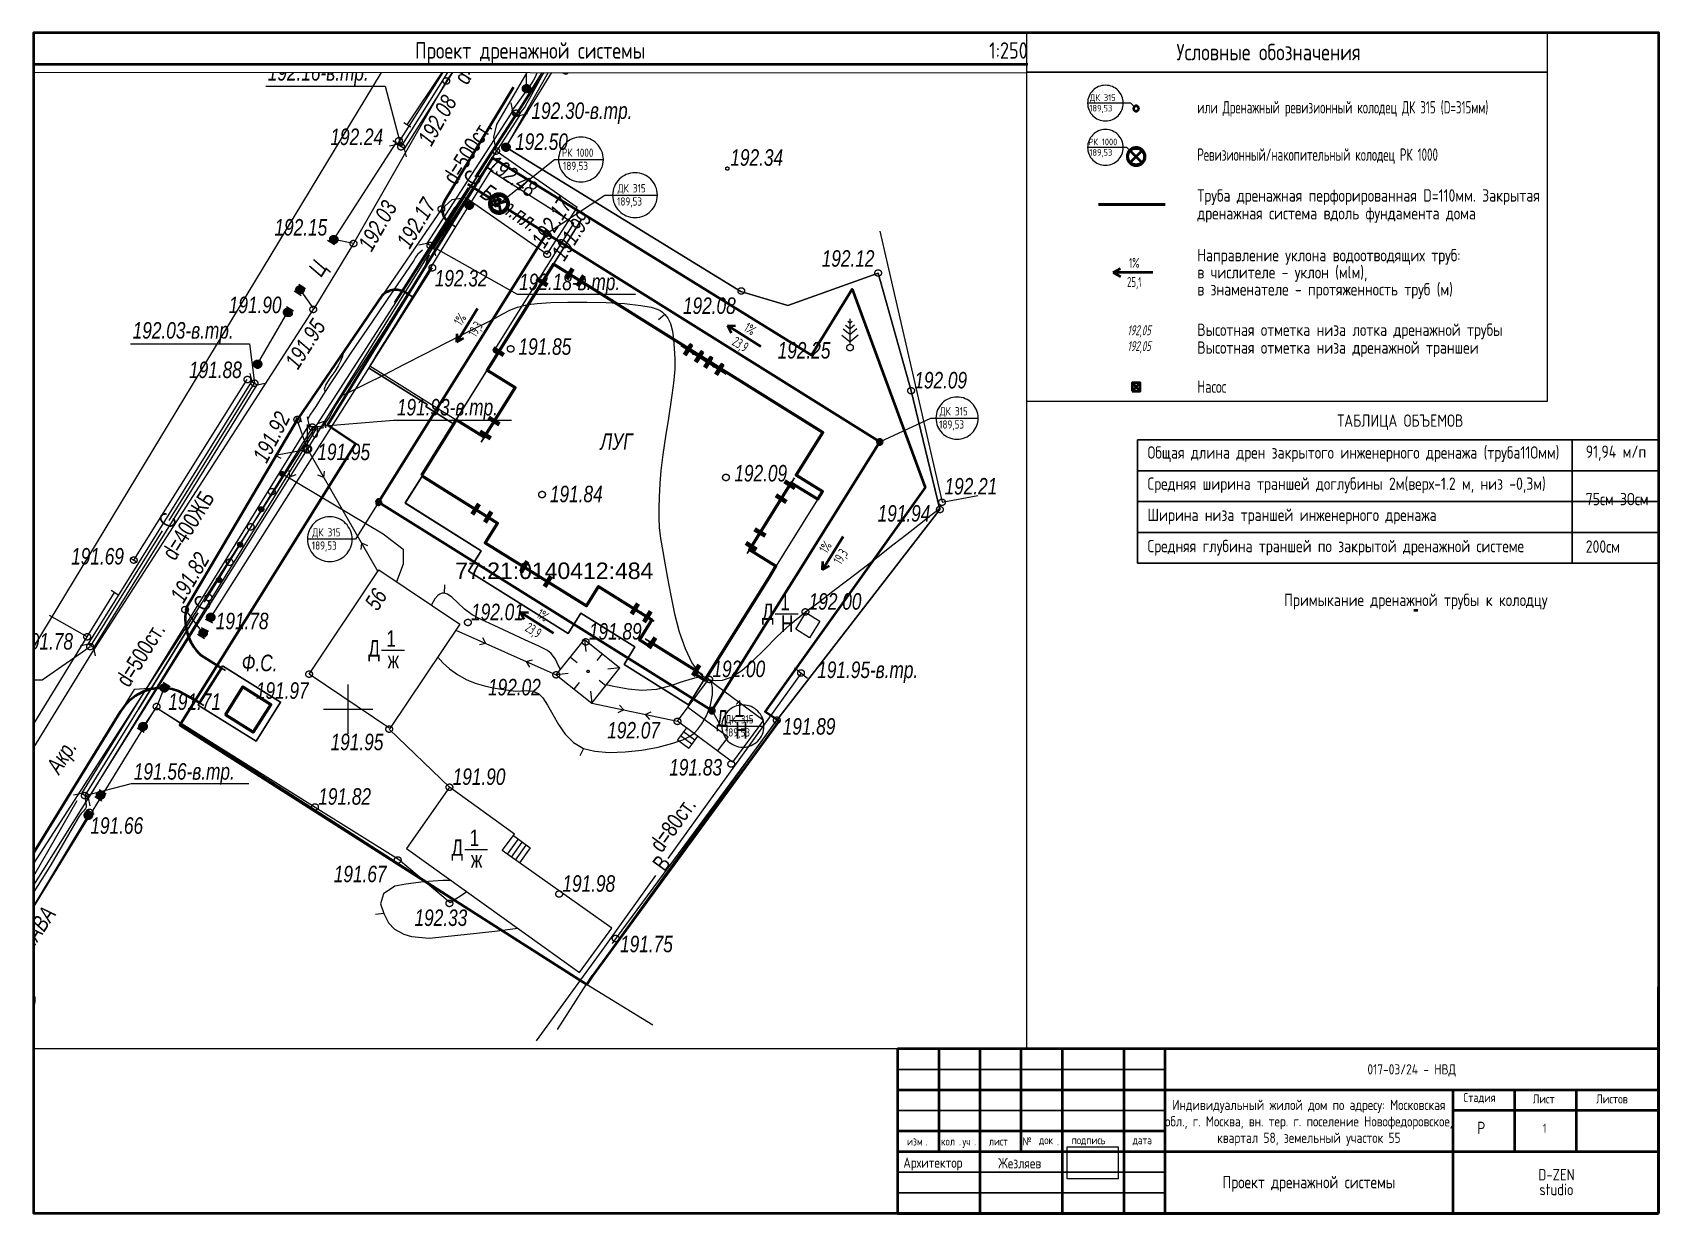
# Paper-space layout '07 Проект дренажной системы' of a CAD drawing. Header units: millimetres. Extents: x 20 to 415, y 5 to 292.
# The model-space entities are those that its viewports show. They can reach past a viewport. Long polylines and large blocks are cut down to what shows.
import ezdxf
from ezdxf.enums import TextEntityAlignment as Align
from ezdxf.xclip import XClip

# ---------------------------------------------------------------- set-up
doc = ezdxf.new("R2010")
doc.units = ezdxf.units.MM
doc.header["$MEASUREMENT"] = 0
doc.header["$XCLIPFRAME"] = 0
doc.linetypes.add('Wipeout_Contour', pattern=[1000, 0, -1000])
for name, color, linetype in [('!!! ПОДОСНОВА', 7, 'Continuous'), ('Дренаж', 7, 'Continuous'), ('Дренаж выноски', 7, 'Continuous')]:
    doc.layers.add(name, color=color, linetype=linetype)
for name, color, linetype, lineweight, true_color in [('0_Ном._пера__159', 7, 'Continuous', 5, 0x0f0f11), ('0_Ном._пера__20', 7, 'Continuous', 40, 0xe15500), ('0_Ном._пера__21', 7, 'Continuous', 15, 0xfb5f00), ('Дренаж выноски_Ном._пера__20', 7, 'Continuous', 40, 0xe15500), ('Дренаж выноски_Ном._пера__21', 7, 'Continuous', 15, 0xfb5f00), ('Дренаж_Ном._пера__20', 7, 'Continuous', 40, 0xe15500), ('Новый_ГП_Дороги_проезды_Ном._пера__251', 7, 'Continuous', 40, 0x656565)]:
    doc.layers.add(name, color=color, linetype=linetype, lineweight=lineweight, true_color=true_color)
for name, color, linetype, lineweight in [('0_Ном._пера__255', 255, 'Continuous', 40), ('0_Ном._пера__7', 7, 'Continuous', 25), ('0_Ном._пера__8', 7, 'Continuous', 40), ('Дренаж_Ном._пера__1', 1, 'Continuous', 40), ('Новый_0-Жирная_Ном._пера__7', 7, 'Continuous', 25), ('Новый_0_Ном._пера__7', 7, 'Continuous', 25), ('Новый_Defpoints_Ном._пера__16', 16, 'Continuous', 20), ('Новый_Defpoints_Ном._пера__7', 7, 'Continuous', 25), ('Новый_ГП_БК_15.30_Ном._пера__206', 206, 'Continuous', 25), ('Новый_ГП_Граница участка_Ном._пера__1', 1, 'Continuous', 40), ('Новый_ГП_Дороги_проезды_Ном._пера__16', 16, 'Continuous', 20), ('Новый_ГП_Здание сооружение_Ном._пера__16', 16, 'Continuous', 20), ('Новый_ГП_Здание сооружение_Ном._пера__22', 22, 'Continuous', 50), ('Новый_ГТ-сооружение_ ограждение_Ном._пера__19', 7, 'Continuous', 90), ('Чертеж_1_ГП_Топография_Ном._пера__253', 252, 'Continuous', 18), ('Чертеж_1_Новофедоровское_снт 28_07$0$tp_Дороги_Ном._пера__253', 252, 'Continuous', 18), ('Чертеж_1_Новофедоровское_снт 28_07$0$tp_Здания_Ном._пера__253', 252, 'Continuous', 18), ('Чертеж_1_Новофедоровское_снт 28_07$0$tp_канавы_Ном._пера__253', 252, 'Continuous', 18), ('Чертеж_1_Новофедоровское_снт 28_07$0$tp_отметки_новые_Ном._пера__253', 252, 'Continuous', 18), ('Чертеж_1_Новофедоровское_снт 28_07$0$tp_растительность_Ном._пера__253', 252, 'Continuous', 18), ('Чертеж_1_Новофедоровское_снт 28_07$0$tp_трубы под дорогой_Ном._пера__253', 252, 'Continuous', 18), ('Чертеж_1_Новофедоровское_снт 28_07$0$U_ТЕКСТ_БЕЛЫЙ_Ном._пера__253', 252, 'Continuous', 18), ('Чертеж_1_Новый_ГП_Топография_Ном._пера__253', 252, 'Continuous', 18), ('Чертеж_1_Новый_Новофедоровское_снт 28_07$0$SETKA_Ном._пера__253', 252, 'Continuous', 18), ('Чертеж_1_Новый_Новофедоровское_снт 28_07$0$tp_Дороги_Ном._пера__253', 252, 'Continuous', 18), ('Чертеж_1_Новый_Новофедоровское_снт 28_07$0$tp_Здания_Ном._пера__253', 252, 'Continuous', 18), ('Чертеж_1_Новый_Новофедоровское_снт 28_07$0$tp_Здания_Ном._пера__7', 7, 'Continuous', 18), ('Чертеж_1_Новый_Новофедоровское_снт 28_07$0$tp_канавы_Ном._пера__253', 252, 'Continuous', 18), ('Чертеж_1_Новый_Новофедоровское_снт 28_07$0$tp_Контур растит_Ном._пера__253', 252, 'Continuous', 18), ('Чертеж_1_Новый_Новофедоровское_снт 28_07$0$tp_ЛЭП нн_Ном._пера__253', 252, 'Continuous', 18), ('Чертеж_1_Новый_Новофедоровское_снт 28_07$0$tp_ЛЭП нн_Ном._пера__7', 7, 'Continuous', 18), ('Чертеж_1_Новый_Новофедоровское_снт 28_07$0$tp_Ограждения ДЕР_Ном._пера__253', 252, 'Continuous', 18), ('Чертеж_1_Новый_Новофедоровское_снт 28_07$0$tp_Ограждения мет_Ном._пера__253', 252, 'Continuous', 18), ('Чертеж_1_Новый_Новофедоровское_снт 28_07$0$tp_Ограждения рабица_Ном._пера__253', 252, 'Continuous', 18), ('Чертеж_1_Новый_Новофедоровское_снт 28_07$0$tp_Ограждения_Ном._пера__253', 252, 'Continuous', 18), ('Чертеж_1_Новый_Новофедоровское_снт 28_07$0$tp_Ограждения_Ном._пера__7', 7, 'Continuous', 18), ('Чертеж_1_Новый_Новофедоровское_снт 28_07$0$tp_отметки_новые_Ном._пера__253', 252, 'Continuous', 18), ('Чертеж_1_Новый_Новофедоровское_снт 28_07$0$tp_отметки_новые_Ном._пера__7', 7, 'Continuous', 18), ('Чертеж_1_Новый_Новофедоровское_снт 28_07$0$tp_растительность полоса кустов_Ном._пера__253', 252, 'Continuous', 18), ('Чертеж_1_Новый_Новофедоровское_снт 28_07$0$tp_растительность_Ном._пера__7', 7, 'Continuous', 18), ('Чертеж_1_Новый_Новофедоровское_снт 28_07$0$tp_рельеф_Ном._пера__253', 252, 'Continuous', 18), ('Чертеж_1_Новый_Новофедоровское_снт 28_07$0$tp_сооружения_Ном._пера__7', 7, 'Continuous', 18), ('Чертеж_1_Новый_Новофедоровское_снт 28_07$0$tp_трубы под дорогой_Ном._пера__253', 252, 'Continuous', 18), ('Чертеж_1_Новый_Новофедоровское_снт 28_07$0$U_Водопровод_Ном._пера__253', 252, 'Continuous', 18), ('Чертеж_1_Новый_Новофедоровское_снт 28_07$0$U_Водосток_Ном._пера__253', 252, 'Continuous', 18), ('Чертеж_1_Новый_Новофедоровское_снт 28_07$0$U_Газопровод_Ном._пера__253', 252, 'Continuous', 18)]:
    doc.layers.add(name, color=color, linetype=linetype, lineweight=lineweight)
doc.styles.add('РЎР“Р•РќР•Р\xa0РР\xa0_РЎРўРР›Р¬_1', font='arial.ttf', dxfattribs={"width": 0.75})
doc.styles.add('РЎР“Р•РќР•Р\xa0РР\xa0_РЎРўРР›Р¬_12', font='', dxfattribs={"width": 0.9})
doc.styles.add('РЎР“Р•РќР•Р\xa0РР\xa0_РЎРўРР›Р¬_17', font='')
doc.styles.add('РЎР“Р•РќР•Р\xa0РР\xa0_РЎРўРР›Р¬_3', font='arial.ttf', dxfattribs={"width": 0.749999})
doc.styles.add('РЎР“Р•РќР•Р\xa0РР\xa0_РЎРўРР›Р¬_5', font='arial.ttf')
doc.styles.add('РЎР“Р•РќР•Р\xa0РР\xa0_РЎРўРР›Р¬_6', font='', dxfattribs={"width": 0.8})
doc.styles.add('РЎР“Р•РќР•Р\xa0РР\xa0_РЎРўРР›Р¬_7', font='')
doc.styles.add('РЎР“Р•РќР•Р\xa0РР\xa0_РЎРўРР›Р¬_8', font='', dxfattribs={"width": 0.8})
doc.styles.get('РЎР“Р•РќР•Р\xa0РР\xa0_РЎРўРР›Р¬_12').set_extended_font_data('GOST_type_A')
doc.styles.get('РЎР“Р•РќР•Р\xa0РР\xa0_РЎРўРР›Р¬_17').set_extended_font_data('GOST_type_A')
doc.styles.get('РЎР“Р•РќР•Р\xa0РР\xa0_РЎРўРР›Р¬_6').set_extended_font_data('GOST_type_A')
doc.styles.get('РЎР“Р•РќР•Р\xa0РР\xa0_РЎРўРР›Р¬_7').set_extended_font_data('GOST_type_A')
doc.styles.get('РЎР“Р•РќР•Р\xa0РР\xa0_РЎРўРР›Р¬_8').set_extended_font_data('GOST_type_A', italic=True)
picture_1 = doc.add_image_def('image1.jpg', size_in_pixel=(2161, 1348))

psp = doc.layouts.new('07 Проект дренажной системы')

# ---------------------------------------------------------------- texts
at = {"layer": '0_Ном._пера__159', "color": 168, "lineweight": 5, "true_color": 0x0f0f11, "insert": (336.88, 199.18), "char_height": 3, "attachment_point": 1, "style": 'РЎР“Р•РќР•Р\xa0РР\xa0_РЎРўРР›Р¬_7'}
psp.add_mtext('\\A1;{\\pql;\\fGOST_type_A|b0|i0|c0|p0;\\W1.000000;ТАБЛИЦА ОБЪЕМОВ}', dxfattribs=at)
at = {"layer": '0_Ном._пера__159', "color": 168, "lineweight": 5, "true_color": 0x0f0f11, "insert": (290.77, 191.44), "char_height": 3, "attachment_point": 1, "line_spacing_factor": 1.516045, "style": 'РЎР“Р•РќР•Р\xa0РР\xa0_РЎРўРР›Р¬_7'}
psp.add_mtext('\\A1;{\\pql;\\pt433.822,464.417;\\fGOST_type_A|b0|i0|c0|p0;\\W1.000000;Общая \\fGOST_type_A|b0|i0|c0|p0;\\c1252390;\\W1.000000;длина дрен\\fGOST_type_A|b0|i0|c0|p0;\\W1.000000; \\fGOST_type_A|b0|i0|c0|p0;\\W1.000000;закрытого \\fGOST_type_A|b0|i0|c0|p0;\\c1117967;\\W1.000000;инженерного \\fGOST_type_A|b0|i0|c0|p0;\\c1252390;\\W1.000000;дренажа \\fGOST_type_A|b0|i0|c0|p0;\\c1117967;\\W1.000000;(труба11Омм) \\P\\pql;\\pt433.822,464.417;\\fGOST_type_A|b0|i0|c0|p0;\\W1.000000;Средняя \\fGOST_type_A|b0|i0|c0|p0;\\c1252390;\\W1.000000;ширина \\fGOST_type_A|b0|i0|c0|p0;\\c1117967;\\W1.000000;траншей доглубины \\fGOST_type_A|b0|i0|c0|p0;\\c1252390;\\W1.000000;2\\fGOST_type_A|b0|i0|c0|p0;\\c1117967;\\W1.000000;м(верх-1.2 м, \\fGOST_type_A|b0|i0|c0|p0;\\c1252390;\\W1.000000;низ \\fGOST_type_A|b0|i0|c0|p0;\\c1117967;\\W1.000000;-0,3м) \\P\\pql;\\fGOST_type_A|b0|i0|c0|p0;\\W1.000000;Ширина низа \\fGOST_type_A|b0|i0|c0|p0;\\c1252390;\\W1.000000;траншей \\fGOST_type_A|b0|i0|c0|p0;\\c1117967;\\W1.000000;инженерного дренажа\\P\\pql;\\fGOST_type_A|b0|i0|c0|p0;\\W1.000000;Средняя глубина траншей \\fGOST_type_A|b0|i0|c0|p0;\\c1252390;\\W1.000000;по \\fGOST_type_A|b0|i0|c0|p0;\\c1117967;\\W1.000000;закрытой дренажной системе}', dxfattribs=at)
at = {"layer": '0_Ном._пера__159', "color": 168, "lineweight": 5, "true_color": 0x0f0f11, "insert": (397.32, 191.64), "char_height": 3, "width": 16.5943, "attachment_point": 1, "line_spacing_factor": 2.305204, "style": 'РЎР“Р•РќР•Р\xa0РР\xa0_РЎРўРР›Р¬_7'}
psp.add_mtext('\\A1;{\\pql;\\fGOST_type_A|b0|i0|c0|p0;\\W1.000000;91,94 м/п 75см ЗОсм\\P\\pql;\\fGOST_type_A|b0|i0|c0|p0;\\W1.000000;200см}', dxfattribs=at)
at = {"layer": '0_Ном._пера__7', "color": 7, "lineweight": 25}
for s, insert, char_height, attachment_point, style in [('\\A1;{\\pqc;\\fGOST_type_A|b0|i0|c0|p0;\\W1.000000;017-03/24 - НВД}', (355, 38.26), 2.5, 8, 'РЎР“Р•РќР•Р\xa0РР\xa0_РЎРўРР›Р¬_7'), ('\\A1;{\\pql;\\fGOST_type_A|b0|i0|c0|p0;\\W1.000000;Стадия}', (367.56, 31.73), 2.2, 7, 'РЎР“Р•РќР•Р\xa0РР\xa0_РЎРўРР›Р¬_7'), ('\\A1;{\\pql;\\fGOST_type_A|b0|i0|c0|p0;\\W1.000000;Лист}', (384.43, 31.74), 2.2, 7, 'РЎР“Р•РќР•Р\xa0РР\xa0_РЎРўРР›Р¬_7'), ('\\A1;{\\pql;\\fGOST_type_A|b0|i0|c0|p0;\\W1.000000;Листов}', (399.84, 31.74), 2.2, 7, 'РЎР“Р•РќР•Р\xa0РР\xa0_РЎРўРР›Р¬_7'), ('\\A1;{\\pql;\\fGOST_type_A|b0|i0|c0|p0;\\W1.000000;Р}', (370.9, 24.3), 3, 7, 'РЎР“Р•РќР•Р\xa0РР\xa0_РЎРўРР›Р¬_7'), ('\\A1;{\\pqc;\\fGOST_type_A|b0|i0|c0|p0;\\W1.000000;1}', (387.34, 25.71), 2.2, 5, 'РЎР“Р•РќР•Р\xa0РР\xa0_РЎРўРР›Р¬_17'), ('\\A1;{\\pql;\\fGOST_type_A|b0|i0|c0|p0;\\W1.000000;изм}', (232.3, 21.51), 2, 7, 'РЎР“Р•РќР•Р\xa0РР\xa0_РЎРўРР›Р¬_7'), ('\\A1;{\\pql;\\fGOST_type_A|b0|i0|c0|p0;\\W1.000000;.}', (236.87, 21.51), 2, 7, 'РЎР“Р•РќР•Р\xa0РР\xa0_РЎРўРР›Р¬_7'), ('\\A1;{\\pql;\\fGOST_type_A|b0|i0|c0|p0;\\W1.000000;кол}', (240.57, 21.51), 2, 7, 'РЎР“Р•РќР•Р\xa0РР\xa0_РЎРўРР›Р¬_7'), ('\\A1;{\\pql;\\fGOST_type_A|b0|i0|c0|p0;\\W1.000000;.}', (244.94, 21.51), 2, 7, 'РЎР“Р•РќР•Р\xa0РР\xa0_РЎРўРР›Р¬_7'), ('\\A1;{\\pql;\\fGOST_type_A|b0|i0|c0|p0;\\W1.000000;уч}', (245.76, 20.94), 2, 7, 'РЎР“Р•РќР•Р\xa0РР\xa0_РЎРўРР›Р¬_7'), ('\\A1;{\\pql;\\fGOST_type_A|b0|i0|c0|p0;\\W1.000000;.}', (248.61, 21.51), 2, 7, 'РЎР“Р•РќР•Р\xa0РР\xa0_РЎРўРР›Р¬_7'), ('\\A1;{\\pql;\\fGOST_type_A|b0|i0|c0|p0;\\W1.000000;лист}', (252.19, 21.51), 2, 7, 'РЎР“Р•РќР•Р\xa0РР\xa0_РЎРўРР›Р¬_7'), ('\\A1;{\\pql;\\fGOST_type_A|b0|i0|c0|p0;\\W1.000000;№}', (260.4, 21.51), 2, 7, 'РЎР“Р•РќР•Р\xa0РР\xa0_РЎРўРР›Р¬_7'), ('\\A1;{\\pql;\\fGOST_type_A|b0|i0|c0|p0;\\W1.000000;док}', (264.39, 21.51), 2, 7, 'РЎР“Р•РќР•Р\xa0РР\xa0_РЎРўРР›Р¬_7'), ('\\A1;{\\pql;\\fGOST_type_A|b0|i0|c0|p0;\\W1.000000;.}', (268.78, 21.51), 2, 7, 'РЎР“Р•РќР•Р\xa0РР\xa0_РЎРўРР›Р¬_7'), ('\\A1;{\\pql;\\fGOST_type_A|b0|i0|c0|p0;\\W1.000000;подпись}', (272.34, 21.51), 2, 7, 'РЎР“Р•РќР•Р\xa0РР\xa0_РЎРўРР›Р¬_7'), ('\\A1;{\\pql;\\fGOST_type_A|b0|i0|c0|p0;\\W1.000000;дата}', (287.15, 21.51), 2, 7, 'РЎР“Р•РќР•Р\xa0РР\xa0_РЎРўРР›Р¬_7'), ('\\A1;{\\pql;\\fGOST_type_A|b0|i0|c0|p0;\\W1.000000;Архитектор}', (231.41, 15.42), 2.5, 7, 'РЎР“Р•РќР•Р\xa0РР\xa0_РЎРўРР›Р¬_7'), ('\\A1;{\\pql;\\fGOST_type_A|b0|i0|c0|p0;\\W1.000000;Жезляев}', (254.47, 15.95), 2.5, 7, 'РЎР“Р•РќР•Р\xa0РР\xa0_РЎРўРР›Р¬_7'), ('\\A1;{\\pqc;\\fGOST_type_A|b0|i0|c0|p0;\\W1.000000;Проект дренажной системы}', (330, 12.2), 3, 5, 'РЎР“Р•РќР•Р\xa0РР\xa0_РЎРўРР›Р¬_7')]:
    psp.add_mtext(s, dxfattribs=dict(at, insert=insert, char_height=char_height, attachment_point=attachment_point, style=style))
at = {"layer": '0_Ном._пера__7', "color": 7, "lineweight": 25, "insert": (330, 21.46), "char_height": 2.5, "width": 70.0001, "attachment_point": 8, "line_spacing_factor": 0.958797, "style": 'РЎР“Р•РќР•Р\xa0РР\xa0_РЎРўРР›Р¬_7'}
psp.add_mtext('\\A1;{\\pqc;\\fGOST_type_A|b0|i0|c0|p0;\\W1.000000;Индивидуальный жилой дом по адресу: Московская обл., г. Москва, вн. тер. г. поселение Новофедоровское, квартал 58, земельный участок 55}', dxfattribs=at)
at = {"layer": '0_Ном._пера__7', "color": 7, "lineweight": 25, "insert": (390.2, 12.62), "char_height": 2.7921, "attachment_point": 5, "line_spacing_factor": 0.769984, "style": 'РЎР“Р•РќР•Р\xa0РР\xa0_РЎРўРР›Р¬_7'}
psp.add_mtext('\\A1;{\\pqc;\\fGOST_type_A|b0|i0|c0|p0;\\W1.000000;D-ZEN\\P\\pqc;\\fGOST_type_A|b0|i0|c0|p0;\\W1.000000;studio}', dxfattribs=at)

msp = doc.modelspace()

# ---------------------------------------------------------------- texts
at = {"layer": '0_Ном._пера__20', "color": 32, "lineweight": 40, "true_color": 0xe15500, "char_height": 1200, "attachment_point": 5, "rotation": 0.09163}
for s, insert, style in [('\\A1;{\\pqc;\\fGOST_type_A|b0|i0|c0|p0;\\W0.800000;1%}', (-33052651.52, -20557946.1), 'РЎР“Р•РќР•Р\xa0РР\xa0_РЎРўРР›Р¬_6'), ('\\A1;{\\pqc;\\fGOST_type_A|b0|i0|c0|p0;\\W0.800000;25,1}', (-33052647.58, -20560410.42), 'РЎР“Р•РќР•Р\xa0РР\xa0_РЎРўРР›Р¬_6'), ('\\A1;{\\pqc;\\fGOST_type_A|b0|i1|c0|p0;\\W0.800000;192,05}', (-33052055.7, -20566278.14), 'РЎР“Р•РќР•Р\xa0РР\xa0_РЎРўРР›Р¬_8'), ('\\A1;{\\pqc;\\fGOST_type_A|b0|i1|c0|p0;\\W0.800000;192,05}', (-33052052.62, -20568205.41), 'РЎР“Р•РќР•Р\xa0РР\xa0_РЎРўРР›Р¬_8')]:
    msp.add_mtext(s, dxfattribs=dict(at, insert=insert, style=style))
at = {"layer": '0_Ном._пера__7', "color": 7, "lineweight": 25, "attachment_point": 1}
for s, insert, char_height, style in [('\\A1;{\\pql;\\fGOST_type_A|b0|i0|c0|p0;\\W1.000000;Условные обозначения}', (-33056165.75, -20479468.12), 2000, 'РЎР“Р•РќР•Р\xa0РР\xa0_РЎРўРР›Р¬_7'), ('\\A1;{\\pql;\\fGOST_type_A|b0|i0|c0|p0;\\W0.800000;или Дренажный ревизионный колодец ДК 315 (D=315мм)}', (-33044986.03, -20538296.47), 1500, 'РЎР“Р•РќР•Р\xa0РР\xa0_РЎРўРР›Р¬_6'), ('\\A1;{\\pql;\\fGOST_type_A|b0|i0|c0|p0;\\W0.800000;Ревизионный/накопительный колодец \\fGOST_type_A|b0|i0|c0|p0;\\W0.800000;РК\\fGOST_type_A|b0|i0|c0|p0;\\W0.800000; 1000}', (-33044986.03, -20544042.35), 1500, 'РЎР“Р•РќР•Р\xa0РР\xa0_РЎРўРР›Р¬_6'), ('\\A1;{\\pql;\\fGOST_type_A|b0|i0|c0|p0;\\W0.900000;Насос}', (-33044986.03, -20572237.82), 1500, 'РЎР“Р•РќР•Р\xa0РР\xa0_РЎРўРР›Р¬_12')]:
    msp.add_mtext(s, dxfattribs=dict(at, insert=insert, char_height=char_height, style=style))
at = {"layer": '0_Ном._пера__7', "color": 7, "lineweight": 25, "insert": (-33044986.03, -20551040.76), "char_height": 1500, "width": 43360.0019, "attachment_point": 4, "line_spacing_factor": 0.865094, "style": 'РЎР“Р•РќР•Р\xa0РР\xa0_РЎРўРР›Р¬_7'}
msp.add_mtext('\\A1;{\\pql;\\fGOST_type_A|b0|i0|c0|p0;\\W1.000000;Труба дренажная перфорированная D=110\\fGOST_type_A|b0|i0|c0|p0;\\W1.000000;мм. Закрытая дренажная система вдоль фундамента дома}', dxfattribs=at)
at = {"layer": '0_Ном._пера__7', "color": 7, "lineweight": 25, "char_height": 1500, "attachment_point": 4, "style": 'РЎР“Р•РќР•Р\xa0РР\xa0_РЎРўРР›Р¬_7'}
for s, insert, line_spacing_factor in [('\\A1;{\\pql;\\fGOST_type_A|b0|i0|c0|p0;\\W1.000000;Направление уклона водоотводящих труб:\\P\\pql;\\fGOST_type_A|b0|i0|c0|p0;\\W1.000000;в числителе - уклон (мlм),\\P\\pql;\\fGOST_type_A|b0|i0|c0|p0;\\W1.000000;в знаменателе - протяженность труб (м)}', (-33044986.03, -20559291.61), 0.830083), ('\\A1;{\\pql;\\fGOST_type_A|b0|i0|c0|p0;\\W1.000000;Высотная отметка низа лотка \\fGOST_type_A|b0|i0|c0|p0;\\W1.000000;д\\fGOST_type_A|b0|i0|c0|p0;\\W1.000000;ренажной трубы\\P\\pql;\\fGOST_type_A|b0|i0|c0|p0;\\W1.000000;Высотная отметка низа дренажной траншеи}', (-33044986.03, -20567358.83), 0.865094)]:
    msp.add_mtext(s, dxfattribs=dict(at, insert=insert, line_spacing_factor=line_spacing_factor))
at = {"layer": 'Дренаж выноски_Ном._пера__20', "color": 32, "lineweight": 40, "true_color": 0xe15500, "char_height": 600, "attachment_point": 5, "style": 'РЎР“Р•РќР•Р\xa0РР\xa0_РЎРўРР›Р¬_6'}
for s, insert, rotation in [('\\A1;{\\pqc;\\fGOST_type_A|b0|i0|c0|p0;\\W0.800000;1%}', (-29064241.11, -20476320.85), 58.0916223), ('\\A1;{\\pqc;\\fGOST_type_A|b0|i0|c0|p0;\\W0.800000;19\\fGOST_type_A|b0|i0|c0|p0;\\W0.800000;,\\fGOST_type_A|b0|i0|c0|p0;\\W0.800000;3}', (-29063248.02, -20476939.19), 58.0916223), ('\\A1;{\\pqc;\\fGOST_type_A|b0|i0|c0|p0;\\W0.800000;1%}', (-29046611.44, -20476892.86), 328.0916223), ('\\A1;{\\pqc;\\fGOST_type_A|b0|i0|c0|p0;\\W0.800000;2\\fGOST_type_A|b0|i0|c0|p0;\\W0.800000;3\\fGOST_type_A|b0|i0|c0|p0;\\W0.800000;,\\fGOST_type_A|b0|i0|c0|p0;\\W0.800000;9}', (-29047229.35, -20477885.25), 328.0916223), ('\\A1;{\\pqc;\\fGOST_type_A|b0|i0|c0|p0;\\W0.800000;1%}', (-29042029.62, -20490150.79), 58.0916223), ('\\A1;{\\pqc;\\fGOST_type_A|b0|i0|c0|p0;\\W0.800000;19\\fGOST_type_A|b0|i0|c0|p0;\\W0.800000;,\\fGOST_type_A|b0|i0|c0|p0;\\W0.800000;3}', (-29041049.74, -20490760.91), 58.0916223), ('\\A1;{\\pqc;\\fGOST_type_A|b0|i0|c0|p0;\\W0.800000;1%}', (-29059206.74, -20494290.28), 328.0916223), ('\\A1;{\\pqc;\\fGOST_type_A|b0|i0|c0|p0;\\W0.800000;2\\fGOST_type_A|b0|i0|c0|p0;\\W0.800000;3\\fGOST_type_A|b0|i0|c0|p0;\\W0.800000;,\\fGOST_type_A|b0|i0|c0|p0;\\W0.800000;9}', (-29059811.49, -20495261.53), 328.0916223)]:
    msp.add_mtext(s, dxfattribs=dict(at, insert=insert, rotation=rotation))

# ---------------------------------------------------------------- blocks, each defined once
blk = doc.blocks.new('Встроенный Заголовок Чертежа[1]', base_point=(20, 45))
at = {"layer": '0_Ном._пера__255', "color": 255, "lineweight": 40}
blk.add_line((19.68, 284.33), (261.66, 284.33), dxfattribs=at)
at = {"layer": '0_Ном._пера__7', "color": 7, "lineweight": 25, "style": 'РЎР“Р•РќР•Р\xa0РР\xa0_РЎРўРР›Р¬_7'}
blk.add_attdef('AC_DrawingName', text='', height=4, dxfattribs=at).set_placement((140.67, 289.64), align=Align.TOP_CENTER)
blk.add_attdef('AC_DrawingScale', text='', height=4, dxfattribs=at).set_placement((261.66, 289.64), align=Align.TOP_RIGHT)
blk = doc.blocks.new('Встроенный Заголовок Чертежа[2]', base_point=(355.5, 45))
at = {"layer": '0_Ном._пера__255', "color": 255, "lineweight": 40}
blk.add_line((355.5, 151.63), (356.5, 151.63), dxfattribs=at)
at = {"layer": '0_Ном._пера__7', "color": 7, "lineweight": 25, "style": 'РЎР“Р•РќР•Р\xa0РР\xa0_РЎРўРР›Р¬_7'}
blk.add_attdef('AC_DrawingName', text='', height=3, dxfattribs=at).set_placement((356, 155.61), align=Align.TOP_CENTER)
blk = doc.blocks.new('Выноска_7_5', base_point=(-33052419, -20539190))
at = {"layer": '0_Ном._пера__21', "color": 20, "lineweight": 15, "true_color": 0xfb5f00}
for p, q in [((-33053976, -20538535), (-33058318, -20538535)), ((-33053074, -20538535), (-33053976, -20538535)), ((-33052489, -20539119), (-33053074, -20538535))]:
    blk.add_line(p, q, dxfattribs=at)
at = {"layer": '0_Ном._пера__21', "color": 20, "lineweight": 15, "true_color": 0xfb5f00, "flags": 128}
blk.add_lwpolyline([(-33053976, -20538535, 1), (-33058318, -20538535, 1)], format="xyb", close=True, dxfattribs=at)
at = {"layer": '0_Ном._пера__21', "color": 20, "lineweight": 15, "true_color": 0xfb5f00}
blk.add_circle((-33052419, -20539190), 100, dxfattribs=at)
at = {"layer": '0_Ном._пера__21', "color": 20, "lineweight": 15, "true_color": 0xfb5f00, "insert": (-33056147, -20537468), "char_height": 800, "width": 3500, "attachment_point": 2, "line_spacing_factor": 0.961326, "style": 'РЎР“Р•РќР•Р\xa0РР\xa0_РЎРўРР›Р¬_7'}
blk.add_mtext('\\A1;{\\pqc;\\pt0,21000;\\fGOST_type_A|b0|i0|c0|p0;\\W1.000000;ДК 315\\fGOST_type_A|b0|i0|c0|p0;\\W1.000000;\\A1{\\H.66x;\\S^  ;}\\fGOST_type_A|b0|i0|c0|p0;\\W1.000000;\\fGOST_type_A|b0|i0|c0|p0;\\W1.000000;\\A1{\\H.66x;\\S^  ;}\\fGOST_type_A|b0|i0|c0|p0;\\W1.000000; \\fGOST_type_A|b0|i0|c0|p0;\\W1.000000;\\fGOST_type_A|b0|i0|c0|p0;\\W1.000000;\\fGOST_type_A|b0|i0|c0|p0;\\W1.000000;\\fGOST_type_A|b0|i0|c0|p0;\\W1.000000;\\fGOST_type_A|b0|i0|c0|p0;\\W1.000000;189,53 \\fGOST_type_A|b0|i0|c0|p0;\\W1.000000;\\A1{\\H.66x;\\S^  ;}\\fGOST_type_A|b0|i0|c0|p0;\\W1.000000;\\fGOST_type_A|b0|i0|c0|p0;\\W1.000000;\\A1{\\H.66x;\\S^  ;}\\fGOST_type_A|b0|i0|c0|p0;\\W1.000000;\\fGOST_type_A|b0|i0|c0|p0;\\W1.000000;\\fGOST_type_A|b0|i0|c0|p0;\\W1.000000;\\fGOST_type_A|b0|i0|c0|p0;\\W1.000000;\\fGOST_type_A|b0|i0|c0|p0;\\W1.000000;\\fGOST_type_A|b0|i0|c0|p0;\\W1.000000;\\fGOST_type_A|b0|i0|c0|p0;\\W1.000000;\\fGOST_type_A|b0|i0|c0|p0;\\W1.000000;\\fGOST_type_A|b0|i0|c0|p0;\\W1.000000;\\fGOST_type_A|b0|i0|c0|p0;\\W1.000000;\\fGOST_type_A|b0|i0|c0|p0;\\W1.000000;\\fGOST_type_A|b0|i0|c0|p0;\\W1.000000;\\fGOST_type_A|b0|i0|c0|p0;\\W1.000000;\\fGOST_type_A|b0|i0|c0|p0;\\W1.000000;\\fGOST_type_A|b0|i0|c0|p0;\\W1.000000;\\fGOST_type_A|b0|i0|c0|p0;\\W1.000000;\\fGOST_type_A|b0|i0|c0|p0;\\W1.000000;\\fGOST_type_A|b0|i0|c0|p0;\\W1.000000;\\fGOST_type_A|b0|i0|c0|p0;\\W1.000000;\\fGOST_type_A|b0|i0|c0|p0;\\W1.000000;\\fGOST_type_A|b0|i0|c0|p0;\\W1.000000;\\fGOST_type_A|b0|i0|c0|p0;\\W1.000000;\\fGOST_type_A|b0|i0|c0|p0;\\W1.000000;\\fGOST_type_A|b0|i0|c0|p0;\\W1.000000;\\fGOST_type_A|b0|i0|c0|p0;\\W1.000000;\\fGOST_type_A|b0|i0|c0|p0;\\W1.000000;\\fGOST_type_A|b0|i0|c0|p0;\\W1.000000;\\fGOST_type_A|b0|i0|c0|p0;\\W1.000000;\\fGOST_type_A|b0|i0|c0|p0;\\W1.000000;\\fGOST_type_A|b0|i0|c0|p0;\\W1.000000;\\fGOST_type_A|b0|i0|c0|p0;\\W1.000000;\\fGOST_type_A|b0|i0|c0|p0;\\W1.000000;\\fGOST_type_A|b0|i0|c0|p0;\\W1.000000;\\fGOST_type_A|b0|i0|c0|p0;\\W1.000000;\\fGOST_type_A|b0|i0|c0|p0;\\W1.000000;}', dxfattribs=at)
blk = doc.blocks.new('Чертеж_6_1', base_point=(9028958, 0))
at = {"layer": 'Чертеж_1_Новый_ГП_Топография_Ном._пера__253', "color": 252, "lineweight": 18, "flags": 128}
for points in [[(-29093242, -20517064), (-29093202, -20517000), (-29082715, -20499900), (-29056545, -20516708), (-29044984, -20500671), (-29035068, -20487867), (-29036822, -20480650), (-29038827, -20473503), (-29044320, -20475465), (-29047175, -20474628), (-29061447, -20465849), (-29051497, -20449640), (-29059106, -20444942), (-29100137, -20512686)], [(-29062272, -20466500), (-29042872, -20478480), (-29040402, -20474480), (-29035962, -20486530), (-29045692, -20500140), (-29044832, -20500700), (-29056192, -20516190), (-29056522, -20516730), (-29056792, -20516560), (-29081272, -20500980), (-29070592, -20483870), (-29072302, -20482750)]]:
    blk.add_lwpolyline(points, close=True, dxfattribs=at)
at = {"layer": 'Чертеж_1_Новый_Новофедоровское_снт 28_07$0$SETKA_Ном._пера__253', "color": 252, "lineweight": 18, "flags": 128}
for points in [[(-29071042, -20501500), (-29071042, -20498500)], [(-29072542, -20500000), (-29069542, -20500000)]]:
    blk.add_lwpolyline(points, dxfattribs=at)
at = {"layer": 'Чертеж_1_Новый_Новофедоровское_снт 28_07$0$tp_Дороги_Ном._пера__253', "color": 252, "lineweight": 18, "flags": 128}
for points in [[(-29062041, -20466094), (-29062175, -20465239), (-29062009, -20464466), (-29059399, -20460039), (-29047094, -20440842), (-29044032, -20437186), (-29042298, -20435998), (-29040182, -20435528), (-29039170, -20435446), (-29037180, -20435694), (-29035069, -20436711), (-29034269, -20437573)], [(-29059509, -20451967), (-29058676, -20452488), (-29065032, -20461790), (-29070714, -20471714), (-29071910, -20471463)], [(-29063872, -20468926), (-29064740, -20469057), (-29065369, -20469610), (-29074133, -20482398), (-29080950, -20493946), (-29080018, -20495191)], [(-29070714, -20471714), (-29073121, -20475671)], [(-29099251, -20517359), (-29098483, -20515878), (-29086625, -20496600), (-29073121, -20475671), (-29073893, -20474585)], [(-29082457, -20498698), (-29084051, -20498807), (-29094723, -20516154), (-29096488, -20518777)]]:
    blk.add_lwpolyline(points, dxfattribs=at)
blk.add_lwpolyline([(-29063872, -20468926), (-29058940, -20472361), (-29057117, -20469524), (-29062041, -20466094)], close=True, dxfattribs=at)
at = {"layer": 'Чертеж_1_Новый_Новофедоровское_снт 28_07$0$tp_Здания_Ном._пера__253', "color": 252, "lineweight": 18, "flags": 128}
for points in [[(-29068499, -20501169), (-29073416, -20497871), (-29069169, -20491538), (-29064252, -20494836)], [(-29042991, -20495656), (-29043834, -20495146), (-29043221, -20494132), (-29042378, -20494642)], [(-29051019, -20500736), (-29049142, -20498186), (-29045797, -20500673), (-29047674, -20503223)], [(-29056967, -20515999), (-29055017, -20513307), (-29061670, -20508594), (-29060929, -20507598), (-29064886, -20504739), (-29067501, -20508460)]]:
    blk.add_lwpolyline(points, close=True, dxfattribs=at)
for points in [[(-29045081, -20494202), (-29043685, -20494202)], [(-29069018, -20496417), (-29067621, -20496417)], [(-29048581, -20502549), (-29047948, -20501698), (-29050399, -20499894)], [(-29050476, -20501140), (-29051011, -20501859), (-29050332, -20502363)], [(-29047852, -20500678), (-29046456, -20500678)], [(-29050153, -20502123), (-29050832, -20501618)], [(-29049974, -20501882), (-29050653, -20501377)], [(-29049797, -20501644), (-29050338, -20502372)], [(-29061356, -20508816), (-29060713, -20507910)], [(-29061111, -20508990), (-29060469, -20508083)], [(-29060989, -20507679), (-29059979, -20508430), (-29060621, -20509337)], [(-29060866, -20509163), (-29060224, -20508257)], [(-29063956, -20508524), (-29062560, -20508524)]]:
    blk.add_lwpolyline(points, dxfattribs=at)
at = {"layer": 'Чертеж_1_Новый_Новофедоровское_снт 28_07$0$tp_Здания_Ном._пера__7', "color": 7, "lineweight": 18, "flags": 128}
for points in [[(-29058388, -20497912), (-29056674, -20495769)], [(-29056674, -20495769), (-29054520, -20497492)], [(-29056674, -20495769), (-29056592, -20496494)], [(-29057531, -20496841), (-29057127, -20497164)], [(-29055597, -20496631), (-29055918, -20497032)], [(-29057663, -20497833), (-29058388, -20497912)], [(-29058388, -20497912), (-29056234, -20499635)], [(-29056990, -20498372), (-29057311, -20498773)], [(-29056234, -20499635), (-29054520, -20497492)], [(-29055781, -20498240), (-29055377, -20498563)], [(-29054520, -20497492), (-29055245, -20497571)], [(-29056317, -20498910), (-29056234, -20499635)]]:
    blk.add_lwpolyline(points, dxfattribs=at)
at = {"layer": 'Чертеж_1_Новый_Новофедоровское_снт 28_07$0$tp_Здания_Ном._пера__7', "color": 7, "lineweight": 18}
blk.add_circle((-29056454, -20497702), 68.6, dxfattribs=at)
at = {"layer": 'Чертеж_1_Новый_Новофедоровское_снт 28_07$0$tp_канавы_Ном._пера__253', "color": 252, "lineweight": 18, "flags": 128}
for points in [[(-29059404, -20460818), (-29059531, -20461213), (-29059598, -20461407), (-29059674, -20461597), (-29059764, -20461779), (-29059873, -20461951), (-29060720, -20463139), (-29061079, -20463609), (-29061092, -20463634), (-29061094, -20463661), (-29061074, -20463719), (-29061027, -20463777), (-29060962, -20463831), (-29060888, -20463876), (-29060814, -20463906), (-29060749, -20463917), (-29060701, -20463904), (-29060609, -20463820), (-29060515, -20463715), (-29060328, -20463457), (-29060148, -20463167), (-29059986, -20462879), (-29058777, -20460634)], [(-29066519, -20472118), (-29066821, -20472372), (-29066892, -20472451), (-29066945, -20472544), (-29067047, -20472736), (-29068318, -20474608), (-29069598, -20476475), (-29070876, -20478344), (-29072140, -20480224), (-29072575, -20480913), (-29072996, -20481614), (-29073181, -20481864), (-29073323, -20482070), (-29073498, -20482368)], [(-29072377, -20482553), (-29072284, -20482430), (-29072200, -20482300), (-29072047, -20482028), (-29071904, -20481753), (-29071753, -20481494), (-29070280, -20479232), (-29068815, -20476963), (-29067310, -20474603), (-29066869, -20473960), (-29066652, -20473636), (-29066458, -20473298), (-29066386, -20473142), (-29066326, -20472983), (-29066209, -20472662), (-29066099, -20472390)], [(-29072751, -20482939), (-29072611, -20482819), (-29072516, -20482718), (-29072377, -20482553)], [(-29087038, -20505250), (-29086965, -20505865), (-29086970, -20505955), (-29087002, -20506037), (-29087054, -20506115), (-29087120, -20506190), (-29087266, -20506336), (-29087334, -20506412), (-29087389, -20506491), (-29087804, -20507228), (-29088481, -20508392), (-29089177, -20509548), (-29090603, -20511843), (-29092029, -20514136), (-29092726, -20515288), (-29093403, -20516447), (-29093416, -20516484), (-29093418, -20516524), (-29093394, -20516603), (-29093338, -20516683), (-29093265, -20516741), (-29091405, -20517727)], [(-29095328, -20519293), (-29093652, -20516281), (-29092126, -20513592), (-29090590, -20510908), (-29087514, -20505544)]]:
    blk.add_lwpolyline(points, dxfattribs=at)
at = {"layer": 'Чертеж_1_Новый_Новофедоровское_снт 28_07$0$tp_Контур растит_Ном._пера__253', "color": 252, "lineweight": 18, "flags": 128}
for points in [[(-29075034, -20485708), (-29068903, -20489355), (-29067685, -20490273), (-29067687, -20491197), (-29068100, -20492255)], [(-29068541, -20501211), (-29064886, -20504739)]]:
    blk.add_lwpolyline(points, dxfattribs=at)
at = {"layer": 'Чертеж_1_Новый_Новофедоровское_снт 28_07$0$tp_ЛЭП нн_Ном._пера__253', "color": 252, "lineweight": 18, "flags": 128}
for points in [[(-29095242, -20518699), (-29094131, -20517036), (-29073517, -20484194), (-29048480, -20444066), (-29047271, -20442473)], [(-29075481, -20484571), (-29073517, -20484194), (-29074179, -20482307)], [(-29074179, -20482307), (-29074302, -20482688)], [(-29074179, -20482307), (-29073846, -20482528)], [(-29072458, -20482497), (-29072832, -20482640)], [(-29072458, -20482497), (-29072422, -20482896)], [(-29075481, -20484571), (-29075214, -20484274)], [(-29073517, -20484194), (-29069228, -20491627)], [(-29075481, -20484571), (-29075123, -20484748)], [(-29074580, -20485888), (-29074615, -20485490)], [(-29072517, -20485926), (-29072468, -20485529)], [(-29074580, -20485888), (-29074206, -20485746)], [(-29072517, -20485926), (-29072886, -20485771)], [(-29070228, -20489895), (-29070277, -20490291)], [(-29070228, -20489895), (-29069859, -20490050)], [(-29064489, -20495191), (-29058388, -20497912)], [(-29062663, -20496005), (-29063052, -20496096)], [(-29062663, -20496005), (-29062856, -20495655)], [(-29060215, -20497097), (-29059825, -20497007)], [(-29060215, -20497097), (-29060022, -20497448)], [(-29056234, -20499635), (-29051019, -20500736)], [(-29054277, -20500048), (-29054639, -20500218)], [(-29054277, -20500048), (-29054540, -20499746)], [(-29052976, -20500323), (-29052614, -20500153)], [(-29052976, -20500323), (-29052714, -20500625)]]:
    blk.add_lwpolyline(points, dxfattribs=at)
at = {"layer": 'Чертеж_1_Новый_Новофедоровское_снт 28_07$0$tp_ЛЭП нн_Ном._пера__7', "color": 7, "lineweight": 18}
for p, q in [((-29073517, -20483944), (-29073517, -20482694)), ((-29073517, -20482819), (-29072767, -20482819)), ((-29073205, -20483310), (-29073205, -20482819)), ((-29072895, -20483310), (-29072895, -20482819))]:
    blk.add_line(p, q, dxfattribs=at)
for radius in [250, 50]:
    blk.add_circle((-29073517, -20484194), radius, dxfattribs=at)
blk.add_arc((-29073050, -20483310), 155, 180, 0, dxfattribs=at)
at = {"layer": 'Чертеж_1_Новый_Новофедоровское_снт 28_07$0$tp_Ограждения ДЕР_Ном._пера__253', "color": 252, "lineweight": 18, "flags": 128}
for points in [[(-29067449, -20464494), (-29064715, -20460426)], [(-29071910, -20471463), (-29068113, -20465581)], [(-29044320, -20475465), (-29038827, -20473503), (-29036821, -20480652), (-29035068, -20487867), (-29044984, -20500671), (-29054742, -20513890), (-29054989, -20514232)], [(-29076540, -20479032), (-29074839, -20476099)], [(-29084075, -20490939), (-29077167, -20479973)], [(-29095803, -20510128), (-29086907, -20495599), (-29085239, -20492908)], [(-29082250, -20498742), (-29082677, -20499845), (-29083507, -20501054)]]:
    blk.add_lwpolyline(points, dxfattribs=at)
at = {"layer": 'Чертеж_1_Новый_Новофедоровское_снт 28_07$0$tp_Ограждения мет_Ном._пера__253', "color": 252, "lineweight": 18, "flags": 128}
for points in [[(-29058209, -20460137), (-29061447, -20465851)], [(-29038715, -20470964), (-29034938, -20487427), (-29032767, -20487025)], [(-29086907, -20495599), (-29089194, -20494306)], [(-29061270, -20513661), (-29056545, -20516708), (-29052521, -20519168)], [(-29058323, -20519454), (-29056545, -20516708)]]:
    blk.add_lwpolyline(points, dxfattribs=at)
at = {"layer": 'Чертеж_1_Новый_Новофедоровское_снт 28_07$0$tp_Ограждения рабица_Ном._пера__253', "color": 252, "lineweight": 18, "flags": 128}
for points in [[(-29061447, -20465851), (-29047175, -20474628), (-29044320, -20475465)], [(-29065926, -20473175), (-29079257, -20494203)], [(-29082715, -20499900), (-29073052, -20505945), (-29067984, -20509117), (-29064844, -20511753), (-29063840, -20511091)], [(-29086832, -20506445), (-29093203, -20517002), (-29090953, -20518316)]]:
    blk.add_lwpolyline(points, dxfattribs=at)
at = {"layer": 'Чертеж_1_Новый_Новофедоровское_снт 28_07$0$tp_Ограждения_Ном._пера__253', "color": 252, "lineweight": 18, "flags": 128}
for points in [[(-29067661, -20464361), (-29067238, -20464627)], [(-29068325, -20465448), (-29067901, -20465714)], [(-29072297, -20471508), (-29071874, -20471774)], [(-29074313, -20474589), (-29073890, -20474855)], [(-29074044, -20474169), (-29073621, -20474435)], [(-29074793, -20475538), (-29074370, -20475804)], [(-29084287, -20490806), (-29083864, -20491072)], [(-29085451, -20492775), (-29085028, -20493041)], [(-29079967, -20495037), (-29079520, -20495261)], [(-29079727, -20494523), (-29079280, -20494747)], [(-29080202, -20495448), (-29079779, -20495714)], [(-29082289, -20498355), (-29081866, -20498621)], [(-29083856, -20501129), (-29083433, -20501395)], [(-29086434, -20505299), (-29086011, -20505565)], [(-29086165, -20504879), (-29085742, -20505145)], [(-29086905, -20506104), (-29086482, -20506370)]]:
    blk.add_lwpolyline(points, dxfattribs=at)
at = {"layer": 'Чертеж_1_Новый_Новофедоровское_снт 28_07$0$tp_Ограждения_Ном._пера__7', "color": 7, "lineweight": 18}
for p, q in [((-29061689, -20465789), (-29061206, -20465789)), ((-29061678, -20465759), (-29061215, -20465759)), ((-29061664, -20465729), (-29061229, -20465729)), ((-29061645, -20465699), (-29061250, -20465699)), ((-29061618, -20465669), (-29061277, -20465669)), ((-29061579, -20465639), (-29061316, -20465639)), ((-29061508, -20465609), (-29061388, -20465609)), ((-29061696, -20465849), (-29061197, -20465849)), ((-29061695, -20465879), (-29061200, -20465879)), ((-29061694, -20465819), (-29061200, -20465819)), ((-29061690, -20465909), (-29061204, -20465909)), ((-29061680, -20465939), (-29061213, -20465939)), ((-29061666, -20465969), (-29061228, -20465969)), ((-29061648, -20465999), (-29061247, -20465999)), ((-29061622, -20466029), (-29061273, -20466029)), ((-29061585, -20466059), (-29061310, -20466059)), ((-29061521, -20466089), (-29061371, -20466089)), ((-29063925, -20469372), (-29063426, -20469372)), ((-29063924, -20469402), (-29063429, -20469402)), ((-29063923, -20469342), (-29063429, -20469342)), ((-29063919, -20469432), (-29063433, -20469432)), ((-29063918, -20469312), (-29063435, -20469312)), ((-29063909, -20469462), (-29063442, -20469462)), ((-29063907, -20469282), (-29063444, -20469282)), ((-29063895, -20469492), (-29063457, -20469492)), ((-29063893, -20469252), (-29063458, -20469252)), ((-29063877, -20469522), (-29063476, -20469522)), ((-29063874, -20469222), (-29063479, -20469222)), ((-29063851, -20469552), (-29063502, -20469552)), ((-29063847, -20469192), (-29063506, -20469192)), ((-29063814, -20469582), (-29063539, -20469582)), ((-29063808, -20469162), (-29063545, -20469162)), ((-29063750, -20469612), (-29063600, -20469612)), ((-29063737, -20469132), (-29063617, -20469132)), ((-29072160, -20471463), (-29071661, -20471463)), ((-29072159, -20471493), (-29071664, -20471493)), ((-29072158, -20471433), (-29071664, -20471433)), ((-29072154, -20471523), (-29071668, -20471523)), ((-29072153, -20471403), (-29071670, -20471403)), ((-29072144, -20471553), (-29071677, -20471553)), ((-29072142, -20471373), (-29071679, -20471373)), ((-29072130, -20471583), (-29071692, -20471583)), ((-29072128, -20471343), (-29071693, -20471343)), ((-29072112, -20471613), (-29071711, -20471613)), ((-29072109, -20471313), (-29071714, -20471313)), ((-29072086, -20471643), (-29071737, -20471643)), ((-29072082, -20471283), (-29071741, -20471283)), ((-29072049, -20471673), (-29071774, -20471673)), ((-29072043, -20471253), (-29071780, -20471253)), ((-29071985, -20471703), (-29071835, -20471703)), ((-29071972, -20471223), (-29071852, -20471223)), ((-29074213, -20474512), (-29073714, -20474512)), ((-29074212, -20474542), (-29073717, -20474542)), ((-29074211, -20474482), (-29073717, -20474482)), ((-29074207, -20474572), (-29073721, -20474572)), ((-29074206, -20474452), (-29073723, -20474452)), ((-29074197, -20474602), (-29073730, -20474602)), ((-29074195, -20474422), (-29073732, -20474422)), ((-29074183, -20474632), (-29073745, -20474632)), ((-29074181, -20474392), (-29073746, -20474392)), ((-29074165, -20474662), (-29073764, -20474662)), ((-29074162, -20474362), (-29073767, -20474362)), ((-29074135, -20474332), (-29073794, -20474332)), ((-29074096, -20474302), (-29073833, -20474302)), ((-29074025, -20474272), (-29073905, -20474272)), ((-29074845, -20475671), (-29074582, -20475671)), ((-29074774, -20475641), (-29074654, -20475641)), ((-29074139, -20474692), (-29073790, -20474692)), ((-29074102, -20474722), (-29073827, -20474722)), ((-29074038, -20474752), (-29073888, -20474752)), ((-29074962, -20475881), (-29074463, -20475881)), ((-29074961, -20475911), (-29074466, -20475911)), ((-29074960, -20475851), (-29074466, -20475851)), ((-29074956, -20475941), (-29074470, -20475941)), ((-29074955, -20475821), (-29074472, -20475821)), ((-29074946, -20475971), (-29074479, -20475971)), ((-29074944, -20475791), (-29074481, -20475791)), ((-29074932, -20476001), (-29074494, -20476001)), ((-29074930, -20475761), (-29074495, -20475761)), ((-29074914, -20476031), (-29074513, -20476031)), ((-29074911, -20475731), (-29074516, -20475731)), ((-29074888, -20476061), (-29074539, -20476061)), ((-29074884, -20475701), (-29074543, -20475701)), ((-29074851, -20476091), (-29074576, -20476091)), ((-29074787, -20476121), (-29074637, -20476121)), ((-29076790, -20479032), (-29076291, -20479032)), ((-29076789, -20479062), (-29076294, -20479062)), ((-29076788, -20479002), (-29076294, -20479002)), ((-29076784, -20479092), (-29076298, -20479092)), ((-29076783, -20478972), (-29076300, -20478972)), ((-29076774, -20479122), (-29076307, -20479122)), ((-29076772, -20478942), (-29076309, -20478942)), ((-29076760, -20479152), (-29076322, -20479152)), ((-29076758, -20478912), (-29076323, -20478912)), ((-29076742, -20479182), (-29076341, -20479182)), ((-29076739, -20478882), (-29076344, -20478882)), ((-29076716, -20479212), (-29076367, -20479212)), ((-29076712, -20478852), (-29076371, -20478852)), ((-29076679, -20479242), (-29076404, -20479242)), ((-29076673, -20478822), (-29076410, -20478822)), ((-29076615, -20479272), (-29076465, -20479272)), ((-29076602, -20478792), (-29076482, -20478792)), ((-29079640, -20494412), (-29079141, -20494412)), ((-29079639, -20494442), (-29079144, -20494442)), ((-29079638, -20494382), (-29079144, -20494382)), ((-29079633, -20494352), (-29079150, -20494352)), ((-29079622, -20494322), (-29079159, -20494322)), ((-29079608, -20494292), (-29079173, -20494292)), ((-29079589, -20494262), (-29079194, -20494262)), ((-29079562, -20494232), (-29079221, -20494232)), ((-29079523, -20494202), (-29079260, -20494202)), ((-29079452, -20494172), (-29079332, -20494172)), ((-29080101, -20495371), (-29079602, -20495371)), ((-29080100, -20495401), (-29079605, -20495401)), ((-29080099, -20495341), (-29079605, -20495341)), ((-29080095, -20495431), (-29079609, -20495431)), ((-29080094, -20495311), (-29079611, -20495311)), ((-29080083, -20495281), (-29079620, -20495281)), ((-29080069, -20495251), (-29079634, -20495251)), ((-29080050, -20495221), (-29079655, -20495221)), ((-29080023, -20495191), (-29079682, -20495191)), ((-29079984, -20495161), (-29079721, -20495161)), ((-29079913, -20495131), (-29079793, -20495131)), ((-29079634, -20494472), (-29079148, -20494472)), ((-29079624, -20494502), (-29079157, -20494502)), ((-29079610, -20494532), (-29079172, -20494532)), ((-29079592, -20494562), (-29079191, -20494562)), ((-29079566, -20494592), (-29079217, -20494592)), ((-29079529, -20494622), (-29079254, -20494622)), ((-29079465, -20494652), (-29079315, -20494652)), ((-29080085, -20495461), (-29079618, -20495461)), ((-29080071, -20495491), (-29079633, -20495491)), ((-29080053, -20495521), (-29079652, -20495521)), ((-29080027, -20495551), (-29079678, -20495551)), ((-29079990, -20495581), (-29079715, -20495581)), ((-29079926, -20495611), (-29079776, -20495611)), ((-29082457, -20498698), (-29081958, -20498698)), ((-29082456, -20498728), (-29081961, -20498728)), ((-29082455, -20498668), (-29081961, -20498668)), ((-29082451, -20498758), (-29081965, -20498758)), ((-29082450, -20498638), (-29081967, -20498638)), ((-29082441, -20498788), (-29081974, -20498788)), ((-29082439, -20498608), (-29081976, -20498608)), ((-29082427, -20498818), (-29081989, -20498818)), ((-29082425, -20498578), (-29081990, -20498578)), ((-29082409, -20498848), (-29082008, -20498848)), ((-29082406, -20498548), (-29082011, -20498548)), ((-29082383, -20498878), (-29082034, -20498878)), ((-29082379, -20498518), (-29082038, -20498518)), ((-29082346, -20498908), (-29082071, -20498908)), ((-29082340, -20498488), (-29082077, -20498488)), ((-29082282, -20498938), (-29082132, -20498938)), ((-29082269, -20498458), (-29082149, -20498458)), ((-29083755, -20501052), (-29083256, -20501052)), ((-29083754, -20501082), (-29083259, -20501082)), ((-29083753, -20501022), (-29083259, -20501022)), ((-29083749, -20501112), (-29083263, -20501112)), ((-29083748, -20500992), (-29083265, -20500992)), ((-29083739, -20501142), (-29083272, -20501142)), ((-29083737, -20500962), (-29083274, -20500962)), ((-29083725, -20501172), (-29083287, -20501172)), ((-29083723, -20500932), (-29083288, -20500932)), ((-29083707, -20501202), (-29083306, -20501202)), ((-29083704, -20500902), (-29083309, -20500902)), ((-29083681, -20501232), (-29083332, -20501232)), ((-29083677, -20500872), (-29083336, -20500872)), ((-29083644, -20501262), (-29083369, -20501262)), ((-29083638, -20500842), (-29083375, -20500842)), ((-29083580, -20501292), (-29083430, -20501292)), ((-29083567, -20500812), (-29083447, -20500812)), ((-29086333, -20505222), (-29085834, -20505222)), ((-29086332, -20505252), (-29085837, -20505252)), ((-29086331, -20505192), (-29085837, -20505192)), ((-29086327, -20505282), (-29085841, -20505282)), ((-29086326, -20505162), (-29085843, -20505162)), ((-29086317, -20505312), (-29085850, -20505312)), ((-29086315, -20505132), (-29085852, -20505132)), ((-29086301, -20505102), (-29085866, -20505102)), ((-29086282, -20505072), (-29085887, -20505072)), ((-29086255, -20505042), (-29085914, -20505042)), ((-29086216, -20505012), (-29085953, -20505012)), ((-29086145, -20504982), (-29086025, -20504982)), ((-29087030, -20506293), (-29086635, -20506293)), ((-29087003, -20506263), (-29086662, -20506263)), ((-29086964, -20506233), (-29086701, -20506233)), ((-29086893, -20506203), (-29086773, -20506203)), ((-29086303, -20505342), (-29085865, -20505342)), ((-29086285, -20505372), (-29085884, -20505372)), ((-29086259, -20505402), (-29085910, -20505402)), ((-29086222, -20505432), (-29085947, -20505432)), ((-29086158, -20505462), (-29086008, -20505462)), ((-29087081, -20506443), (-29086582, -20506443)), ((-29087080, -20506473), (-29086585, -20506473)), ((-29087079, -20506413), (-29086585, -20506413)), ((-29087075, -20506503), (-29086589, -20506503)), ((-29087074, -20506383), (-29086591, -20506383)), ((-29087065, -20506533), (-29086598, -20506533)), ((-29087063, -20506353), (-29086600, -20506353)), ((-29087051, -20506563), (-29086613, -20506563)), ((-29087049, -20506323), (-29086614, -20506323)), ((-29087033, -20506593), (-29086632, -20506593)), ((-29087007, -20506623), (-29086658, -20506623)), ((-29086970, -20506653), (-29086695, -20506653)), ((-29086906, -20506683), (-29086756, -20506683))]:
    blk.add_line(p, q, dxfattribs=at)
for centre in [(-29061447, -20465851), (-29063676, -20469374), (-29071911, -20471465), (-29073964, -20474514), (-29074713, -20475883), (-29076541, -20479034), (-29079391, -20494414), (-29079852, -20495373), (-29082208, -20498700), (-29083506, -20501054), (-29086084, -20505224), (-29086832, -20506445)]:
    blk.add_circle(centre, 250, dxfattribs=at)
at = {"layer": 'Чертеж_1_Новый_Новофедоровское_снт 28_07$0$tp_отметки_новые_Ном._пера__253', "color": 252, "lineweight": 18, "flags": 128}
for points in [[(-29076038, -20462142), (-29068796, -20462142), (-29067820, -20465827)], [(-29053577, -20474800), (-29060736, -20474800), (-29066042, -20471830)], [(-29084274, -20477792), (-29077032, -20477792), (-29076732, -20480190)], [(-29061115, -20482458), (-29068275, -20482458), (-29073205, -20482860)], [(-29096887, -20498221), (-29089646, -20498221), (-29086722, -20496200)], [(-29077076, -20504540), (-29084236, -20504540), (-29087038, -20505254)]]:
    blk.add_lwpolyline(points, dxfattribs=at)
at = {"layer": 'Чертеж_1_Новый_Новофедоровское_снт 28_07$0$tp_отметки_новые_Ном._пера__253', "color": 252, "lineweight": 18}
blk.add_circle((-29047991, -20467150), 100, dxfattribs=at)
at = {"layer": 'Чертеж_1_Новый_Новофедоровское_снт 28_07$0$tp_отметки_новые_Ном._пера__7', "color": 7, "lineweight": 18}
for centre in [(-29065072, -20461830), (-29060832, -20463790), (-29067952, -20465460), (-29067822, -20465830), (-29061442, -20465800), (-29062042, -20466090), (-29065372, -20469610), (-29071952, -20471500), (-29070712, -20471710), (-29066042, -20471830), (-29058942, -20472360), (-29065922, -20473180), (-29038822, -20473500), (-29047142, -20474590), (-29073162, -20475710), (-29074642, -20475950), (-29061162, -20478110), (-29040532, -20478030), (-29077162, -20479970), (-29076732, -20480190), (-29036822, -20480650), (-29074132, -20482400), (-29073212, -20482860), (-29073522, -20484190), (-29048075, -20485920), (-29059252, -20486960), (-29034942, -20487430), (-29035072, -20487870), (-29084072, -20490940), (-29080952, -20493950), (-29079392, -20494410), (-29043242, -20494090), (-29086902, -20495600), (-29063762, -20494730), (-29086722, -20496200), (-29056602, -20495910), (-29073412, -20497870), (-29058392, -20497910), (-29049092, -20498190), (-29043512, -20497800), (-29082682, -20499840), (-29068542, -20501210), (-29051022, -20500740), (-29044982, -20500670), (-29047752, -20503330), (-29087042, -20505250), (-29064882, -20504740), (-29086762, -20506270), (-29073052, -20505940), (-29068022, -20509160), (-29058212, -20511230), (-29064882, -20511800), (-29054782, -20513930)]:
    blk.add_circle(centre, 200, dxfattribs=at)
at = {"layer": 'Чертеж_1_Новый_Новофедоровское_снт 28_07$0$tp_растительность полоса кустов_Ном._пера__253', "color": 252, "lineweight": 18, "flags": 128}
for points in [[(-29075111, -20485580), (-29075184, -20485701)], [(-29075065, -20485562), (-29075178, -20485750)], [(-29075028, -20485558), (-29075163, -20485783)], [(-29074996, -20485563), (-29075144, -20485810)], [(-29074968, -20485574), (-29075121, -20485830)], [(-29074942, -20485590), (-29075095, -20485845)], [(-29074920, -20485611), (-29075066, -20485854)], [(-29074902, -20485639), (-29075033, -20485858)], [(-29074888, -20485674), (-29074995, -20485852)], [(-29074886, -20485729), (-29074946, -20485829)], [(-29076395, -20487725), (-29076467, -20487846)], [(-29076349, -20487707), (-29076461, -20487895)], [(-29076312, -20487703), (-29076447, -20487929)], [(-29076280, -20487709), (-29076428, -20487955)], [(-29076252, -20487719), (-29076405, -20487975)], [(-29076226, -20487735), (-29076379, -20487990)], [(-29076204, -20487756), (-29076349, -20488000)], [(-29076185, -20487784), (-29076317, -20488003)], [(-29076172, -20487819), (-29076278, -20487998)], [(-29076169, -20487874), (-29076229, -20487974)], [(-29077678, -20489870), (-29077751, -20489991)], [(-29077633, -20489852), (-29077745, -20490040)], [(-29077596, -20489849), (-29077730, -20490074)], [(-29077564, -20489854), (-29077711, -20490101)], [(-29077535, -20489865), (-29077688, -20490120)], [(-29077510, -20489880), (-29077662, -20490135)], [(-29077487, -20489901), (-29077633, -20490145)], [(-29077469, -20489929), (-29077600, -20490148)], [(-29077455, -20489965), (-29077562, -20490143)], [(-29077453, -20490019), (-29077513, -20490120)], [(-29078962, -20492016), (-29079035, -20492137)], [(-29078916, -20491998), (-29079029, -20492185)], [(-29078879, -20491994), (-29079014, -20492219)], [(-29078847, -20491999), (-29078995, -20492246)], [(-29078819, -20492010), (-29078972, -20492266)], [(-29078793, -20492026), (-29078946, -20492281)], [(-29078771, -20492047), (-29078917, -20492290)], [(-29078753, -20492074), (-29078884, -20492294)], [(-29078739, -20492110), (-29078846, -20492288)], [(-29078737, -20492165), (-29078797, -20492265)]]:
    blk.add_lwpolyline(points, dxfattribs=at)
at = {"layer": 'Чертеж_1_Новый_Новофедоровское_снт 28_07$0$tp_растительность полоса кустов_Ном._пера__253', "color": 252, "lineweight": 18}
for centre, radius in [((-29075034, -20485708), 150), ((-29075676, -20486781), 200), ((-29076318, -20487853), 150), ((-29076960, -20488926), 200), ((-29077601, -20489999), 150), ((-29078243, -20491071), 200), ((-29078885, -20492144), 150), ((-29079527, -20493216), 200)]:
    blk.add_circle(centre, radius, dxfattribs=at)
at = {"layer": 'Чертеж_1_Новый_Новофедоровское_снт 28_07$0$tp_растительность_Ном._пера__7', "color": 7, "lineweight": 18}
for p, q in [((-29040668, -20476429), (-29040532, -20476542)), ((-29040532, -20477830), (-29040532, -20476280)), ((-29040397, -20476429), (-29040532, -20476542)), ((-29041032, -20477265), (-29040532, -20477685)), ((-29040944, -20476895), (-29040532, -20477241)), ((-29040798, -20476665), (-29040532, -20476887)), ((-29040267, -20476665), (-29040532, -20476887)), ((-29040120, -20476895), (-29040532, -20477241)), ((-29040032, -20477265), (-29040532, -20477685))]:
    blk.add_line(p, q, dxfattribs=at)
blk.add_circle((-29040532, -20478030), 200, dxfattribs=at)
at = {"layer": 'Чертеж_1_Новый_Новофедоровское_снт 28_07$0$tp_рельеф_Ном._пера__253', "color": 252, "lineweight": 18, "flags": 128}
for points in [[(-29071375, -20480914), (-29070940, -20480713), (-29069995, -20480251), (-29068855, -20479679), (-29067604, -20479044), (-29066329, -20478391), (-29065114, -20477767), (-29064044, -20477220), (-29063205, -20476794), (-29062681, -20476537), (-29062098, -20476239), (-29061637, -20475978), (-29061212, -20475753), (-29060736, -20475565), (-29060121, -20475415), (-29059559, -20475349), (-29058718, -20475299), (-29057683, -20475271), (-29056535, -20475269), (-29055359, -20475297), (-29054236, -20475361), (-29053249, -20475466), (-29052615, -20475582), (-29052256, -20475689), (-29052083, -20475770), (-29052019, -20475814), (-29051936, -20475883), (-29051790, -20476025), (-29051613, -20476250), (-29051444, -20476576), (-29051317, -20477027), (-29051253, -20477530), (-29051218, -20478091), (-29051179, -20478713), (-29051185, -20479340), (-29051268, -20480193), (-29051405, -20481206), (-29051573, -20482311), (-29051750, -20483439), (-29051911, -20484524), (-29052035, -20485499), (-29052099, -20486294), (-29052134, -20487110), (-29052160, -20487779), (-29052164, -20488373), (-29052133, -20488963), (-29052054, -20489620), (-29051912, -20490415), (-29051783, -20491131), (-29051626, -20492046), (-29051433, -20493091), (-29051196, -20494197), (-29050909, -20495294), (-29050562, -20496311), (-29050149, -20497179), (-29049765, -20497720), (-29049444, -20498012), (-29049213, -20498144), (-29049092, -20498190), (-29048955, -20498227), (-29048684, -20498265), (-29048285, -20498237), (-29047761, -20498058), (-29047106, -20497643), (-29046435, -20497062), (-29045731, -20496366), (-29044975, -20495605), (-29044152, -20494829), (-29043242, -20494090), (-29042438, -20493492), (-29041571, -20492837), (-29040666, -20492145), (-29039742, -20491432), (-29038822, -20490718), (-29037927, -20490021), (-29037081, -20489359), (-29036303, -20488752), (-29035617, -20488217), (-29035043, -20487772)], [(-29051790, -20476025), (-29052180, -20476338)], [(-29071329, -20478306), (-29071329, -20478307), (-29071395, -20478617), (-29071497, -20478857), (-29071643, -20479148), (-29071853, -20479479), (-29072145, -20479880), (-29072398, -20480268), (-29072490, -20480556), (-29072438, -20480689)], [(-29065188, -20492950), (-29065166, -20492451)], [(-29058132, -20497575), (-29058281, -20497319), (-29058444, -20496969), (-29058690, -20496617), (-29058913, -20496437), (-29059449, -20496173), (-29060299, -20495777), (-29061244, -20495346), (-29062168, -20494924), (-29062957, -20494552), (-29063497, -20494273), (-29063976, -20493923), (-29064378, -20493538), (-29064729, -20493198), (-29064992, -20493012), (-29065188, -20492950), (-29065321, -20492955), (-29065389, -20492973), (-29065456, -20493002), (-29065586, -20493090), (-29065764, -20493288), (-29065963, -20493655), (-29065972, -20493683)], [(-29065593, -20496836), (-29065275, -20497187), (-29064875, -20497539), (-29064400, -20497894), (-29063869, -20498205), (-29063315, -20498427), (-29062759, -20498583), (-29062222, -20498692), (-29061726, -20498775), (-29061292, -20498853), (-29060862, -20498902), (-29060501, -20498889), (-29060172, -20498872), (-29059841, -20498907), (-29059474, -20499048), (-29059195, -20499313), (-29058913, -20499759), (-29058607, -20500319), (-29058256, -20500928), (-29057840, -20501519), (-29057338, -20502028), (-29056729, -20502387), (-29056035, -20502559), (-29055167, -20502624), (-29054193, -20502595), (-29053179, -20502485), (-29052193, -20502306), (-29051301, -20502073), (-29050700, -20501856), (-29050338, -20501680), (-29050147, -20501558), (-29050068, -20501495), (-29049972, -20501409), (-29049790, -20501216), (-29049541, -20500889), (-29049262, -20500403), (-29049013, -20499758), (-29048889, -20499132), (-29048893, -20498688), (-29048962, -20498408), (-29049042, -20498255), (-29049092, -20498190), (-29049150, -20498135), (-29049289, -20498063), (-29049552, -20498033), (-29049993, -20498111), (-29050668, -20498327), (-29051447, -20498587), (-29052299, -20498797), (-29053192, -20498862), (-29054017, -20498780), (-29054906, -20498622), (-29055351, -20498518)], [(-29056729, -20502387), (-29056947, -20502837)], [(-29064791, -20510399), (-29065291, -20510404), (-29066452, -20510480), (-29067536, -20510632), (-29068203, -20510762), (-29068892, -20511213), (-29069067, -20511819), (-29068873, -20512409), (-29068594, -20512978), (-29068218, -20513365), (-29067659, -20513665), (-29067190, -20513815), (-29066117, -20513909), (-29063986, -20513693), (-29062115, -20513485), (-29060726, -20513308)], [(-29068873, -20512409), (-29069369, -20512474)]]:
    blk.add_lwpolyline(points, dxfattribs=at)
at = {"layer": 'Чертеж_1_Новый_Новофедоровское_снт 28_07$0$tp_сооружения_Ном._пера__7', "color": 7, "lineweight": 18}
for p, q in [((-29060196, -20462044), (-29060196, -20460544)), ((-29060073, -20460853), (-29059808, -20461118)), ((-29060445, -20462296), (-29059946, -20462296)), ((-29060441, -20462246), (-29059951, -20462246)), ((-29060440, -20462346), (-29059951, -20462346)), ((-29060425, -20462196), (-29059966, -20462196)), ((-29060424, -20462396), (-29059968, -20462396)), ((-29060396, -20462146), (-29059995, -20462146)), ((-29060394, -20462446), (-29059997, -20462446)), ((-29060347, -20462096), (-29060044, -20462096)), ((-29060343, -20462496), (-29060048, -20462496))]:
    blk.add_line(p, q, dxfattribs=at)
blk.add_circle((-29060196, -20462294), 250, dxfattribs=at)
at = {"layer": 'Чертеж_1_Новый_Новофедоровское_снт 28_07$0$tp_трубы под дорогой_Ном._пера__253', "color": 252, "lineweight": 18, "flags": 128}
for points in [[(-29068031, -20465693), (-29062079, -20456282)], [(-29067609, -20465961), (-29061657, -20456550)], [(-29061044, -20463656), (-29066248, -20471700)], [(-29061154, -20463168), (-29061044, -20463656), (-29060622, -20463924), (-29060134, -20463814)], [(-29060622, -20463924), (-29065826, -20471968)], [(-29067499, -20466447), (-29067609, -20465959), (-29068031, -20465692), (-29068519, -20465801)], [(-29065716, -20472456), (-29065826, -20471968), (-29066248, -20471700), (-29066736, -20471810)], [(-29077011, -20479595), (-29076902, -20480083), (-29076562, -20480295), (-29076074, -20480185)], [(-29086845, -20496053), (-29076902, -20480083)], [(-29086505, -20496265), (-29076562, -20480295)], [(-29073527, -20482238), (-29073418, -20482726), (-29072995, -20482993), (-29072508, -20482884)], [(-29073418, -20482726), (-29087251, -20505119)], [(-29072995, -20482993), (-29086829, -20505386)], [(-29086396, -20496753), (-29086505, -20496265), (-29086845, -20496053), (-29087333, -20496163)], [(-29086719, -20505874), (-29086829, -20505386), (-29087251, -20505119), (-29087739, -20505228)]]:
    blk.add_lwpolyline(points, dxfattribs=at)
at = {"layer": 'Чертеж_1_Новый_Новофедоровское_снт 28_07$0$U_Водопровод_Ном._пера__253', "color": 252, "lineweight": 18, "flags": 128}
for points in [[(-29043511, -20497803), (-29051608, -20509064)], [(-29043907, -20497493), (-29043118, -20498107)], [(-29052353, -20510100), (-29055466, -20514430), (-29059601, -20520149)]]:
    blk.add_lwpolyline(points, dxfattribs=at)
at = {"layer": 'Чертеж_1_Новый_Новофедоровское_снт 28_07$0$U_Водосток_Ном._пера__253', "color": 252, "lineweight": 18, "flags": 128}
for points in [[(-29067820, -20465827), (-29064973, -20461325)], [(-29060832, -20463788), (-29063331, -20467651)], [(-29063750, -20468298), (-29066037, -20471834)], [(-29081925, -20488530), (-29076732, -20480189)], [(-29073208, -20482862), (-29079781, -20493502)], [(-29086675, -20496159), (-29082325, -20489173)], [(-29080183, -20494153), (-29087038, -20505250)]]:
    blk.add_lwpolyline(points, dxfattribs=at)
at = {"layer": 'Чертеж_1_Новый_Новофедоровское_снт 28_07$0$U_Газопровод_Ном._пера__253', "color": 252, "lineweight": 18, "flags": 128}
blk.add_lwpolyline([(-29094560, -20516227), (-29072112, -20481445), (-29051561, -20449601), (-29043444, -20437023), (-29043725, -20437169), (-29041395, -20435962), (-29036164, -20437583)], dxfattribs=at)
at = {"layer": 'Чертеж_1_ГП_Топография_Ном._пера__253', "color": 252, "lineweight": 18, "insert": (-29064528, -20491595), "char_height": 1000, "attachment_point": 4, "style": 'РЎР“Р•РќР•Р\xa0РР\xa0_РЎРўРР›Р¬_5'}
blk.add_mtext('\\A1;{\\pql;\\fArial|b0|i0|c204|p0;\\W1.000000;77:21:0140412:484}', dxfattribs=at)
at = {"layer": 'Чертеж_1_Новофедоровское_снт 28_07$0$tp_Дороги_Ном._пера__253', "color": 252, "lineweight": 18, "char_height": 1000, "attachment_point": 7, "style": 'РЎР“Р•РќР•Р\xa0РР\xa0_РЎРўРР›Р¬_1'}
for s, insert, rotation in [('\\A1;{\\pql;\\fArial|b0|i1|c204|p0;\\W0.750000;Бет.пл.}', (-29063091, -20468845), 325.14387), ('\\A1;{\\pql;\\fArial|b0|i1|c204|p0;\\W0.750000;Ц}', (-29072425, -20473956), 57.34071), ('\\A1;{\\pql;\\fArial|b0|i1|c204|p0;\\W0.750000;Акр.}', (-29088345, -20504177), 57.34071)]:
    blk.add_mtext(s, dxfattribs=dict(at, insert=insert, rotation=rotation))
at = {"layer": 'Чертеж_1_Новофедоровское_снт 28_07$0$tp_Здания_Ном._пера__253', "color": 252, "lineweight": 18, "insert": (-29069228, -20494089), "char_height": 1000, "attachment_point": 7, "rotation": 58.03597, "style": 'РЎР“Р•РќР•Р\xa0РР\xa0_РЎРўРР›Р¬_1'}
blk.add_mtext('\\A1;{\\pql;\\fArial|b0|i1|c204|p0;\\W0.750000;56}', dxfattribs=at)
at = {"layer": 'Чертеж_1_Новофедоровское_снт 28_07$0$tp_Здания_Ном._пера__253', "color": 252, "lineweight": 18, "char_height": 1000, "style": 'РЎР“Р•РќР•Р\xa0РР\xa0_РЎРўРР›Р¬_3'}
for s, insert, attachment_point in [('\\A1;{\\pql;\\fArial|b0|i0|c204|p0;\\W0.749999;1}', (-29044776, -20493490), 4), ('\\A1;{\\pql;\\fArial|b0|i0|c204|p0;\\W0.749999;Д}', (-29045882, -20494872), 7), ('\\A1;{\\pql;\\fArial|b0|i0|c204|p0;\\W0.749999;Н}', (-29044735, -20494805), 4), ('\\A1;{\\pql;\\fArial|b0|i0|c204|p0;\\W0.749999;1}', (-29068713, -20495705), 4), ('\\A1;{\\pql;\\fArial|b0|i0|c204|p0;\\W0.749999;Д}', (-29069819, -20497088), 7), ('\\A1;{\\pql;\\fArial|b0|i0|c204|p0;\\W0.749999;ж}', (-29068644, -20497020), 4), ('\\A1;{\\pql;\\fArial|b0|i0|c204|p0;\\W0.749999;Д}', (-29048654, -20501348), 7), ('\\A1;{\\pql;\\fArial|b0|i0|c204|p0;\\W0.749999;1}', (-29047547, -20499966), 4), ('\\A1;{\\pql;\\fArial|b0|i0|c204|p0;\\W0.749999;Н}', (-29047506, -20501281), 4), ('\\A1;{\\pql;\\fArial|b0|i0|c204|p0;\\W0.749999;Д}', (-29064758, -20509195), 7), ('\\A1;{\\pql;\\fArial|b0|i0|c204|p0;\\W0.749999;1}', (-29063651, -20507813), 4), ('\\A1;{\\pql;\\fArial|b0|i0|c204|p0;\\W0.749999;ж}', (-29063583, -20509128), 4)]:
    blk.add_mtext(s, dxfattribs=dict(at, insert=insert, attachment_point=attachment_point))
at = {"layer": 'Чертеж_1_Новофедоровское_снт 28_07$0$tp_канавы_Ном._пера__253', "color": 252, "lineweight": 18, "insert": (-29091079, -20515883), "char_height": 1000, "attachment_point": 7, "rotation": 55.96313, "style": 'РЎР“Р•РќР•Р\xa0РР\xa0_РЎРўРР›Р¬_1'}
blk.add_mtext('\\A1;{\\pql;\\fArial|b0|i1|c204|p0;\\W0.750000;КАНАВА}', dxfattribs=at)
at = {"layer": 'Чертеж_1_Новофедоровское_снт 28_07$0$tp_отметки_новые_Ном._пера__253', "color": 252, "lineweight": 18, "char_height": 1000, "attachment_point": 7, "style": 'РЎР“Р•РќР•Р\xa0РР\xa0_РЎРўРР›Р¬_1'}
for s, insert in [('\\A1;{\\pql;\\fArial|b0|i1|c204|p0;\\W0.750000;192.16-в.тр.}', (-29075924, -20462110)), ('\\A1;{\\pql;\\fArial|b0|i1|c204|p0;\\W0.750000;192.30-в.тр.}', (-29059896, -20464436)), ('\\A1;{\\pql;\\fArial|b0|i1|c204|p0;\\W0.750000;192.24}', (-29072115, -20465736)), ('\\A1;{\\pql;\\fArial|b0|i1|c204|p0;\\W0.750000;192.50}', (-29060887, -20466031)), ('\\A1;{\\pql;\\fArial|b0|i1|c204|p0;\\W0.750000;192.34}', (-29047806, -20466996)), ('\\A1;{\\pql;\\fArial|b0|i1|c204|p0;\\W0.750000;192.15}', (-29075515, -20471234)), ('\\A1;{\\pql;\\fArial|b0|i1|c204|p0;\\W0.750000;192.12}', (-29042252, -20473127)), ('\\A1;{\\pql;\\fArial|b0|i1|c204|p0;\\W0.750000;192.32}', (-29065770, -20474331)), ('\\A1;{\\pql;\\fArial|b0|i1|c204|p0;\\W0.750000;192.18-в.тр.}', (-29060642, -20474841)), ('\\A1;{\\pql;\\fArial|b0|i1|c204|p0;\\W0.750000;191.90}', (-29078292, -20475951)), ('\\A1;{\\pql;\\fArial|b0|i1|c204|p0;\\W0.750000;192.08}', (-29050685, -20475997)), ('\\A1;{\\pql;\\fArial|b0|i1|c204|p0;\\W0.750000;192.03-в.тр.}', (-29084134, -20477785)), ('\\A1;{\\pql;\\fArial|b0|i1|c204|p0;\\W0.750000;191.85}', (-29060682, -20478483)), ('\\A1;{\\pql;\\fArial|b0|i1|c204|p0;\\W0.750000;192.25}', (-29044930, -20478708)), ('\\A1;{\\pql;\\fArial|b0|i1|c204|p0;\\W0.750000;191.88}', (-29080707, -20479893)), ('\\A1;{\\pql;\\fArial|b0|i1|c204|p0;\\W0.750000;192.09}', (-29036623, -20480525)), ('\\A1;{\\pql;\\fArial|b0|i1|c204|p0;\\W0.750000;191.93-в.тр.}', (-29068074, -20482455)), ('\\A1;{\\pql;\\fArial|b0|i1|c204|p0;\\W0.750000;191.95}', (-29072910, -20484881)), ('\\A1;{\\pql;\\fArial|b0|i1|c204|p0;\\W0.750000;192.09}', (-29047563, -20486177)), ('\\A1;{\\pql;\\fArial|b0|i1|c204|p0;\\W0.750000;191.84}', (-29058774, -20487438)), ('\\A1;{\\pql;\\fArial|b0|i1|c204|p0;\\W0.750000;192.21}', (-29034786, -20486969)), ('\\A1;{\\pql;\\fArial|b0|i1|c204|p0;\\W0.750000;191.94}', (-29038854, -20488616)), ('\\A1;{\\pql;\\fArial|b0|i1|c204|p0;\\W0.750000;191.69}', (-29087872, -20491223)), ('\\A1;{\\pql;\\fArial|b0|i1|c204|p0;\\W0.750000;192.00}', (-29043043, -20493965)), ('\\A1;{\\pql;\\fArial|b0|i1|c204|p0;\\W0.750000;191.78}', (-29079083, -20495155)), ('\\A1;{\\pql;\\fArial|b0|i1|c204|p0;\\W0.750000;192.01}', (-29063563, -20494605)), ('\\A1;{\\pql;\\fArial|b0|i1|c204|p0;\\W0.750000;191.78}', (-29090967, -20496393)), ('\\A1;{\\pql;\\fArial|b0|i1|c204|p0;\\W0.750000;191.89}', (-29056403, -20495785)), ('\\A1;{\\pql;\\fArial|b0|i1|c204|p0;\\W0.750000;192.00}', (-29048893, -20498065)), ('\\A1;{\\pql;\\fArial|b0|i1|c204|p0;\\W0.750000;191.95-в.тр.}', (-29042526, -20498407)), ('\\A1;{\\pql;\\fArial|b0|i1|c204|p0;\\W0.750000;191.97}', (-29076644, -20499381)), ('\\A1;{\\pql;\\fArial|b0|i1|c204|p0;\\W0.750000;192.02}', (-29062534, -20499174)), ('\\A1;{\\pql;\\fArial|b0|i1|c204|p0;\\W0.750000;191.71}', (-29081971, -20500059)), ('\\A1;{\\pql;\\fArial|b0|i1|c204|p0;\\W0.750000;192.07}', (-29055290, -20501794)), ('\\A1;{\\pql;\\fArial|b0|i1|c204|p0;\\W0.750000;191.89}', (-29044626, -20501559)), ('\\A1;{\\pql;\\fArial|b0|i1|c204|p0;\\W0.750000;191.95}', (-29072102, -20502504)), ('\\A1;{\\pql;\\fArial|b0|i1|c204|p0;\\W0.750000;191.56-в.тр.}', (-29084067, -20504582)), ('\\A1;{\\pql;\\fArial|b0|i1|c204|p0;\\W0.750000;191.83}', (-29051518, -20504044)), ('\\A1;{\\pql;\\fArial|b0|i1|c204|p0;\\W0.750000;191.90}', (-29064683, -20504615)), ('\\A1;{\\pql;\\fArial|b0|i1|c204|p0;\\W0.750000;191.82}', (-29072853, -20505815)), ('\\A1;{\\pql;\\fArial|b0|i1|c204|p0;\\W0.750000;191.66}', (-29086705, -20507584)), ('\\A1;{\\pql;\\fArial|b0|i1|c204|p0;\\W0.750000;191.67}', (-29071911, -20510525)), ('\\A1;{\\pql;\\fArial|b0|i1|c204|p0;\\W0.750000;191.98}', (-29058013, -20511105)), ('\\A1;{\\pql;\\fArial|b0|i1|c204|p0;\\W0.750000;192.33}', (-29067003, -20513183)), ('\\A1;{\\pql;\\fArial|b0|i1|c204|p0;\\W0.750000;191.75}', (-29054509, -20514781)), ('\\A1;{\\pql;\\fArial|b0|i1|c204|p0;\\W0.750000;191.70}', (-29093226, -20518324))]:
    blk.add_mtext(s, dxfattribs=dict(at, insert=insert))
for s, insert, rotation in [('\\A1;{\\pql;\\fArial|b0|i1|c204|p0;\\W0.750000;192.08}', (-29065976, -20465868), 60.20665), ('\\A1;{\\pql;\\fArial|b0|i1|c204|p0;\\W0.750000;192.48}', (-29062651, -20467118), 325.13939), ('\\A1;{\\pql;\\fArial|b0|i1|c204|p0;\\W0.750000;192.03}', (-29069603, -20472270), 60.20665), ('\\A1;{\\pql;\\fArial|b0|i1|c204|p0;\\W0.750000;192.17}', (-29067290, -20472102), 59), ('\\A1;{\\pql;\\fArial|b0|i1|c204|p0;\\W0.750000;192.17}', (-29059106, -20472069), 57.276), ('\\A1;{\\pql;\\fArial|b0|i1|c204|p0;\\W0.750000;191.99}', (-29057899, -20472852), 57.276), ('\\A1;{\\pql;\\fArial|b0|i1|c204|p0;\\W0.750000;191.95}', (-29074085, -20479435), 57.16911), ('\\A1;{\\pql;\\fArial|b0|i1|c204|p0;\\W0.750000;191.92}', (-29075984, -20485123), 62.5765), ('\\A1;{\\pql;\\fArial|b0|i1|c204|p0;\\W0.750000;191.82}', (-29081038, -20493633), 59.44585)]:
    blk.add_mtext(s, dxfattribs=dict(at, insert=insert, rotation=rotation))
at = {"layer": 'Чертеж_1_Новофедоровское_снт 28_07$0$tp_растительность_Ном._пера__253', "color": 252, "lineweight": 18, "char_height": 1000, "attachment_point": 7, "style": 'РЎР“Р•РќР•Р\xa0РР\xa0_РЎРўРР›Р¬_1'}
for s, insert in [('\\A1;{\\pql;\\fArial|b0|i1|c204|p0;\\W0.750000;ЛУГ}', (-29055706, -20484255)), ('\\A1;{\\pql;\\fArial|b0|i1|c204|p0;\\W0.750000;Ф.С.}', (-29077505, -20497704))]:
    blk.add_mtext(s, dxfattribs=dict(at, insert=insert))
at = {"layer": 'Чертеж_1_Новофедоровское_снт 28_07$0$tp_трубы под дорогой_Ном._пера__253', "color": 252, "lineweight": 18, "char_height": 1000, "attachment_point": 7, "rotation": 57.68864, "style": 'РЎР“Р•РќР•Р\xa0РР\xa0_РЎРўРР›Р¬_3'}
for s, insert in [('\\A1;{\\pql;\\fArial|b0|i0|c204|p0;\\W0.749999;d=200ст.}', (-29057786, -20461584)), ('\\A1;{\\pql;\\fArial|b0|i0|c204|p0;\\W0.749999;d=500ст.}', (-29063801, -20462142)), ('\\A1;{\\pql;\\fArial|b0|i0|c204|p0;\\W0.749999;d=500ст.}', (-29064478, -20468221)), ('\\A1;{\\pql;\\fArial|b0|i0|c204|p0;\\W0.749999;d=400ЖБ}', (-29081557, -20491043)), ('\\A1;{\\pql;\\fArial|b0|i0|c204|p0;\\W0.749999;d=500ст.}', (-29084357, -20498741))]:
    blk.add_mtext(s, dxfattribs=dict(at, insert=insert))
at = {"layer": 'Чертеж_1_Новофедоровское_снт 28_07$0$U_ТЕКСТ_БЕЛЫЙ_Ном._пера__253', "color": 252, "lineweight": 18, "char_height": 1000, "attachment_point": 7, "style": 'РЎР“Р•РќР•Р\xa0РР\xa0_РЎРўРР›Р¬_3'}
for s, insert, rotation in [('\\A1;{\\pql;\\fArial|b0|i0|c204|p0;\\W0.749999;С}', (-29064486, -20461371), 57.68864), ('\\A1;{\\pql;\\fArial|b0|i0|c204|p0;\\W0.749999;С}', (-29063247, -20468304), 57.68864), ('\\A1;{\\pql;\\fArial|b0|i0|c204|p0;\\W0.749999;С}', (-29081786, -20489119), 57.68864), ('\\A1;{\\pql;\\fArial|b0|i0|c204|p0;\\W0.749999;С}', (-29079674, -20494149), 57.68864), ('\\A1;{\\pql;\\fArial|b0|i0|c204|p0;\\W0.749999;d=80ст.}', (-29051965, -20508781), 54.13204), ('\\A1;{\\pql;\\fArial|b0|i0|c204|p0;\\W0.749999;В}', (-29051797, -20509924), 54.13204)]:
    blk.add_mtext(s, dxfattribs=dict(at, insert=insert, rotation=rotation))
blk = doc.blocks.new('Стена_33_5', base_point=(-29063772, -20468106))
at = {"layer": 'Дренаж_Ном._пера__20', "linetype": 'Continuous', "lineweight": 40, "true_color": 0xe15500}
for points in [[(-29058989, -20471096), (-29063772, -20468105), (-29063772, -20468106), (-29058990, -20471097)], [(-29058990, -20471097), (-29058988, -20471097), (-29058989, -20471096)], [(-29058990, -20471097), (-29058989, -20471098), (-29058988, -20471097)]]:
    blk.add_hatch(color=32, dxfattribs=at).paths.add_polyline_path(points)
at = {"layer": 'Дренаж_Ном._пера__20', "color": 32, "lineweight": 40, "true_color": 0xe15500, "flags": 128}
for points in [[(-29058988, -20471097), (-29063772, -20468105)], [(-29063772, -20468106), (-29063772, -20468105)], [(-29063772, -20468106), (-29058990, -20471097)]]:
    blk.add_lwpolyline(points, dxfattribs=at)
blk = doc.blocks.new('Стена_34_5', base_point=(-29058990, -20471097))
at = {"layer": 'Дренаж_Ном._пера__20', "linetype": 'Continuous', "lineweight": 40, "true_color": 0xe15500}
for points in [[(-29058990, -20471097), (-29069191, -20487422), (-29069189, -20487422), (-29058989, -20471098)], [(-29069191, -20487422), (-29069190, -20487423), (-29069189, -20487422)]]:
    blk.add_hatch(color=32, dxfattribs=at).paths.add_polyline_path(points)
at = {"layer": 'Дренаж_Ном._пера__20', "color": 32, "lineweight": 40, "true_color": 0xe15500, "flags": 128}
for points in [[(-29058990, -20471097), (-29069191, -20487422)], [(-29069189, -20487422), (-29058989, -20471098)], [(-29058989, -20471098), (-29058988, -20471097)], [(-29069191, -20487422), (-29069190, -20487423)]]:
    blk.add_lwpolyline(points, dxfattribs=at)
blk = doc.blocks.new('Стена_35_5', base_point=(-29069191, -20487422))
at = {"layer": 'Дренаж_Ном._пера__20', "linetype": 'Continuous', "lineweight": 40, "true_color": 0xe15500}
for points in [[(-29069190, -20487423), (-29048924, -20500086), (-29048924, -20500085), (-29069189, -20487422)], [(-29048924, -20500085), (-29048924, -20500085), (-29048924, -20500086)]]:
    blk.add_hatch(color=32, dxfattribs=at).paths.add_polyline_path(points)
at = {"layer": 'Дренаж_Ном._пера__20', "color": 32, "lineweight": 40, "true_color": 0xe15500, "flags": 128}
for points in [[(-29069190, -20487423), (-29048924, -20500086)], [(-29048924, -20500085), (-29069189, -20487422)], [(-29048924, -20500086), (-29048924, -20500085)]]:
    blk.add_lwpolyline(points, dxfattribs=at)
blk = doc.blocks.new('Стена_36_5', base_point=(-29048924, -20500086))
at = {"layer": 'Дренаж_Ном._пера__20', "linetype": 'Continuous', "lineweight": 40, "true_color": 0xe15500}
for points in [[(-29038725, -20483761), (-29048924, -20500085), (-29048924, -20500085), (-29038723, -20483761)], [(-29038724, -20483760), (-29038725, -20483761), (-29038723, -20483761)]]:
    blk.add_hatch(color=32, dxfattribs=at).paths.add_polyline_path(points)
at = {"layer": 'Дренаж_Ном._пера__20', "color": 32, "lineweight": 40, "true_color": 0xe15500, "flags": 128}
for points in [[(-29048924, -20500085), (-29038723, -20483761)], [(-29038725, -20483761), (-29048924, -20500085)], [(-29038723, -20483761), (-29038724, -20483760)]]:
    blk.add_lwpolyline(points, dxfattribs=at)
blk = doc.blocks.new('Стена_37_5', base_point=(-29038723, -20483761))
at = {"layer": 'Дренаж_Ном._пера__20', "linetype": 'Continuous', "lineweight": 40, "true_color": 0xe15500}
blk.add_hatch(color=32, dxfattribs=at).paths.add_polyline_path([(-29058989, -20471098), (-29058989, -20471098), (-29038725, -20483761), (-29038724, -20483760)])
at = {"layer": 'Дренаж_Ном._пера__20', "color": 32, "lineweight": 40, "true_color": 0xe15500, "flags": 128}
for points in [[(-29038724, -20483760), (-29058989, -20471098)], [(-29058989, -20471098), (-29038725, -20483761)]]:
    blk.add_lwpolyline(points, dxfattribs=at)
blk = doc.blocks.new('Колонна_18_5', base_point=(-29069191, -20487422))
at = {"color": 254, "linetype": 'Wipeout_Contour', "lineweight": 0, "ltscale": 995773974.1109954}
blk.add_wipeout([(-29069348, -20487422), (-29069348, -20487422), (-29069340, -20487471), (-29069318, -20487515), (-29069283, -20487549), (-29069239, -20487572), (-29069191, -20487579), (-29069191, -20487579), (-29069191, -20487579), (-29069142, -20487572), (-29069098, -20487549), (-29069063, -20487515), (-29069041, -20487471), (-29069033, -20487422), (-29069033, -20487422), (-29069033, -20487422), (-29069041, -20487373), (-29069063, -20487329), (-29069098, -20487295), (-29069142, -20487272), (-29069191, -20487264), (-29069191, -20487264), (-29069191, -20487264), (-29069239, -20487272), (-29069283, -20487295), (-29069318, -20487329), (-29069340, -20487373)], dxfattribs=at).dxf.layer = 'Дренаж'
at = {"layer": 'Дренаж_Ном._пера__20', "color": 32, "lineweight": 40, "true_color": 0xe15500, "flags": 128}
blk.add_lwpolyline([(-29069348, -20487422, 0.414214), (-29069191, -20487579, 0.414214), (-29069033, -20487422, 0.414214), (-29069191, -20487264, 0.414214)], format="xyb", close=True, dxfattribs=at)
blk = doc.blocks.new('Колонна_19_5', base_point=(-29058990, -20471097))
at = {"color": 254, "linetype": 'Wipeout_Contour', "lineweight": 0, "ltscale": 995277201.4677306}
blk.add_wipeout([(-29059147, -20471097), (-29059147, -20471097), (-29059140, -20471146), (-29059117, -20471190), (-29059082, -20471224), (-29059038, -20471247), (-29058990, -20471255), (-29058990, -20471255), (-29058990, -20471255), (-29058941, -20471247), (-29058897, -20471224), (-29058862, -20471190), (-29058840, -20471146), (-29058832, -20471097), (-29058832, -20471097), (-29058832, -20471097), (-29058840, -20471048), (-29058862, -20471004), (-29058897, -20470970), (-29058941, -20470947), (-29058990, -20470940), (-29058990, -20470940), (-29058990, -20470940), (-29059038, -20470947), (-29059082, -20470970), (-29059117, -20471004), (-29059140, -20471048)], dxfattribs=at).dxf.layer = 'Дренаж'
at = {"layer": 'Дренаж_Ном._пера__20', "color": 32, "lineweight": 40, "true_color": 0xe15500, "flags": 128}
blk.add_lwpolyline([(-29059147, -20471097, 0.414214), (-29058990, -20471255, 0.414214), (-29058832, -20471097, 0.414214), (-29058990, -20470940, 0.414214)], format="xyb", close=True, dxfattribs=at)
blk = doc.blocks.new('Колонна_20_5', base_point=(-29038723, -20483761))
at = {"color": 254, "linetype": 'Wipeout_Contour', "lineweight": 0, "ltscale": 995017696.5715859}
blk.add_wipeout([(-29038881, -20483761), (-29038881, -20483761), (-29038873, -20483810), (-29038851, -20483854), (-29038816, -20483888), (-29038772, -20483911), (-29038723, -20483919), (-29038723, -20483919), (-29038723, -20483919), (-29038674, -20483911), (-29038631, -20483888), (-29038596, -20483854), (-29038573, -20483810), (-29038566, -20483761), (-29038566, -20483761), (-29038566, -20483761), (-29038573, -20483712), (-29038596, -20483668), (-29038631, -20483634), (-29038674, -20483611), (-29038723, -20483604), (-29038723, -20483604), (-29038723, -20483604), (-29038772, -20483611), (-29038816, -20483634), (-29038851, -20483668), (-29038873, -20483712)], dxfattribs=at).dxf.layer = 'Дренаж'
at = {"layer": 'Дренаж_Ном._пера__20', "color": 32, "lineweight": 40, "true_color": 0xe15500, "flags": 128}
blk.add_lwpolyline([(-29038881, -20483761, 0.414214), (-29038723, -20483919, 0.414214), (-29038566, -20483761, 0.414214), (-29038723, -20483604, 0.414214)], format="xyb", close=True, dxfattribs=at)
blk = doc.blocks.new('Колонна_21_5', base_point=(-29048922, -20500087))
at = {"color": 254, "linetype": 'Wipeout_Contour', "lineweight": 0, "ltscale": 995514574.0442914}
blk.add_wipeout([(-29049080, -20500087), (-29049080, -20500087), (-29049072, -20500136), (-29049050, -20500180), (-29049015, -20500215), (-29048971, -20500237), (-29048922, -20500245), (-29048922, -20500245), (-29048922, -20500245), (-29048874, -20500237), (-29048830, -20500215), (-29048795, -20500180), (-29048772, -20500136), (-29048765, -20500087), (-29048765, -20500087), (-29048765, -20500087), (-29048772, -20500038), (-29048795, -20499995), (-29048830, -20499960), (-29048874, -20499937), (-29048922, -20499930), (-29048922, -20499930), (-29048922, -20499930), (-29048971, -20499937), (-29049015, -20499960), (-29049050, -20499995), (-29049072, -20500038)], dxfattribs=at).dxf.layer = 'Дренаж'
at = {"layer": 'Дренаж_Ном._пера__20', "color": 32, "lineweight": 40, "true_color": 0xe15500, "flags": 128}
blk.add_lwpolyline([(-29049080, -20500087, 0.414214), (-29048922, -20500245, 0.414214), (-29048765, -20500087, 0.414214), (-29048922, -20499930, 0.414214)], format="xyb", close=True, dxfattribs=at)
blk = doc.blocks.new('Колонна_22_5', base_point=(-29061872, -20469278))
at = {"color": 254, "linetype": 'Wipeout_Contour', "lineweight": 0, "ltscale": 1208595384.32461}
blk.add_wipeout([(-29062134, -20469704), (-29062134, -20469704), (-29062040, -20469749), (-29061939, -20469774), (-29061834, -20469777), (-29061731, -20469758), (-29061635, -20469718), (-29061548, -20469660), (-29061476, -20469584), (-29061421, -20469495), (-29061386, -20469397), (-29061372, -20469293), (-29061380, -20469189), (-29061409, -20469088), (-29061459, -20468996), (-29061526, -20468917), (-29061609, -20468853), (-29061609, -20468853), (-29061609, -20468853), (-29061703, -20468807), (-29061805, -20468783), (-29061909, -20468780), (-29062012, -20468798), (-29062109, -20468838), (-29062195, -20468897), (-29062267, -20468973), (-29062322, -20469062), (-29062358, -20469160), (-29062371, -20469264), (-29062364, -20469368), (-29062334, -20469468), (-29062285, -20469560), (-29062217, -20469640)], dxfattribs=at).dxf.layer = 'Дренаж'
at = {"layer": 'Дренаж_Ном._пера__20', "color": 32, "lineweight": 40, "true_color": 0xe15500}
for p, q in [((-29061385, -20469163), (-29062358, -20469393)), ((-29061757, -20469765), (-29061987, -20468792))]:
    blk.add_line(p, q, dxfattribs=at)
at = {"layer": 'Дренаж_Ном._пера__20', "color": 32, "lineweight": 40, "true_color": 0xe15500, "flags": 128}
for points in [[(-29062187, -20469789, 0.414214), (-29061361, -20469593, 0.414214), (-29061557, -20468768, 0.414214), (-29062382, -20468963, 0.414214)], [(-29062134, -20469704, -1), (-29061609, -20468853, -1)]]:
    blk.add_lwpolyline(points, format="xyb", close=True, dxfattribs=at)
blk = doc.blocks.new('Колонна_23_5', base_point=(-29062111, -20469119))
at = {"color": 254, "linetype": 'Wipeout_Contour', "lineweight": 0, "ltscale": 142188108.910988}
blk.add_wipeout([(-29062019, -20469461), (-29061770, -20469028), (-29062203, -20468778), (-29062452, -20469211)], dxfattribs=at).dxf.layer = 'Дренаж'
at = {"layer": 'Дренаж_Ном._пера__1', "color": 1, "lineweight": 40}
for p, q in [((-29061770, -20469028), (-29062452, -20469211)), ((-29062019, -20469461), (-29062203, -20468778))]:
    blk.add_line(p, q, dxfattribs=at)
at = {"layer": 'Дренаж_Ном._пера__1', "color": 1, "lineweight": 40, "flags": 128}
blk.add_lwpolyline([(-29062019, -20469461), (-29061770, -20469028), (-29062203, -20468778), (-29062452, -20469211)], close=True, dxfattribs=at)
blk = doc.blocks.new('Линия_1_5', base_point=(-29045949, -20477967))
at = {"layer": 'Дренаж выноски_Ном._пера__20', "color": 32, "lineweight": 40, "true_color": 0xe15500}
for p, q in [((-29045949, -20477967), (-29047984, -20476695)), ((-29047984, -20476695), (-29047485, -20476712)), ((-29047984, -20476695), (-29047750, -20477136))]:
    blk.add_line(p, q, dxfattribs=at)
blk = doc.blocks.new('Линия_2_5', base_point=(-29058549, -20495371))
at = {"layer": 'Дренаж выноски_Ном._пера__20', "color": 32, "lineweight": 40, "true_color": 0xe15500}
for p, q in [((-29058549, -20495371), (-29060584, -20494099)), ((-29060584, -20494099), (-29060084, -20494116)), ((-29060584, -20494099), (-29060349, -20494540))]:
    blk.add_line(p, q, dxfattribs=at)
blk = doc.blocks.new('Линия_3_5', base_point=(-29063168, -20475659))
at = {"layer": 'Дренаж выноски_Ном._пера__20', "color": 32, "lineweight": 40, "true_color": 0xe15500}
for p, q in [((-29063168, -20475659), (-29064439, -20477694)), ((-29064439, -20477694), (-29064422, -20477194)), ((-29064439, -20477694), (-29063998, -20477459))]:
    blk.add_line(p, q, dxfattribs=at)
blk = doc.blocks.new('Линия_4_5', base_point=(-29040941, -20489498))
at = {"layer": 'Дренаж выноски_Ном._пера__20', "color": 32, "lineweight": 40, "true_color": 0xe15500}
for p, q in [((-29040941, -20489498), (-29042212, -20491533)), ((-29042212, -20491533), (-29042195, -20491033)), ((-29042212, -20491533), (-29041771, -20491298))]:
    blk.add_line(p, q, dxfattribs=at)
blk = doc.blocks.new('Выноска_12_5', base_point=(-29069191, -20487422))
at = {"layer": 'Дренаж выноски_Ном._пера__21', "color": 20, "lineweight": 15, "true_color": 0xfb5f00}
for p, q in [((-29069217, -20487464), (-29070596, -20489672)), ((-29070795, -20489672), (-29073519, -20489672)), ((-29070596, -20489672), (-29070795, -20489672))]:
    blk.add_line(p, q, dxfattribs=at)
at = {"layer": 'Дренаж выноски_Ном._пера__21', "color": 20, "lineweight": 15, "true_color": 0xfb5f00, "flags": 128}
blk.add_lwpolyline([(-29070795, -20489672, 1), (-29073519, -20489672, 1)], format="xyb", close=True, dxfattribs=at)
at = {"layer": 'Дренаж выноски_Ном._пера__21', "color": 20, "lineweight": 15, "true_color": 0xfb5f00}
blk.add_circle((-29069191, -20487422), 50, dxfattribs=at)
at = {"layer": 'Дренаж выноски_Ном._пера__21', "color": 20, "lineweight": 15, "true_color": 0xfb5f00, "insert": (-29072157, -20489005), "char_height": 500, "width": 2200, "attachment_point": 2, "line_spacing_factor": 0.961326, "style": 'РЎР“Р•РќР•Р\xa0РР\xa0_РЎРўРР›Р¬_7'}
blk.add_mtext('\\A1;{\\pqc;\\pt0,21000;\\fGOST_type_A|b0|i0|c0|p0;\\W1.000000;ДК 315\\fGOST_type_A|b0|i0|c0|p0;\\W1.000000;\\A1{\\H.66x;\\S^  ;}\\fGOST_type_A|b0|i0|c0|p0;\\W1.000000;\\fGOST_type_A|b0|i0|c0|p0;\\W1.000000;\\A1{\\H.66x;\\S^  ;}\\fGOST_type_A|b0|i0|c0|p0;\\W1.000000; \\fGOST_type_A|b0|i0|c0|p0;\\W1.000000;\\fGOST_type_A|b0|i0|c0|p0;\\W1.000000;\\fGOST_type_A|b0|i0|c0|p0;\\W1.000000;\\fGOST_type_A|b0|i0|c0|p0;\\W1.000000;\\fGOST_type_A|b0|i0|c0|p0;\\W1.000000;189,53 \\fGOST_type_A|b0|i0|c0|p0;\\W1.000000;\\A1{\\H.66x;\\S^  ;}\\fGOST_type_A|b0|i0|c0|p0;\\W1.000000;\\fGOST_type_A|b0|i0|c0|p0;\\W1.000000;\\A1{\\H.66x;\\S^  ;}\\fGOST_type_A|b0|i0|c0|p0;\\W1.000000;\\fGOST_type_A|b0|i0|c0|p0;\\W1.000000;\\fGOST_type_A|b0|i0|c0|p0;\\W1.000000;\\fGOST_type_A|b0|i0|c0|p0;\\W1.000000;\\fGOST_type_A|b0|i0|c0|p0;\\W1.000000;\\fGOST_type_A|b0|i0|c0|p0;\\W1.000000;\\fGOST_type_A|b0|i0|c0|p0;\\W1.000000;\\fGOST_type_A|b0|i0|c0|p0;\\W1.000000;\\fGOST_type_A|b0|i0|c0|p0;\\W1.000000;\\fGOST_type_A|b0|i0|c0|p0;\\W1.000000;\\fGOST_type_A|b0|i0|c0|p0;\\W1.000000;\\fGOST_type_A|b0|i0|c0|p0;\\W1.000000;\\fGOST_type_A|b0|i0|c0|p0;\\W1.000000;\\fGOST_type_A|b0|i0|c0|p0;\\W1.000000;\\fGOST_type_A|b0|i0|c0|p0;\\W1.000000;\\fGOST_type_A|b0|i0|c0|p0;\\W1.000000;\\fGOST_type_A|b0|i0|c0|p0;\\W1.000000;\\fGOST_type_A|b0|i0|c0|p0;\\W1.000000;\\fGOST_type_A|b0|i0|c0|p0;\\W1.000000;\\fGOST_type_A|b0|i0|c0|p0;\\W1.000000;\\fGOST_type_A|b0|i0|c0|p0;\\W1.000000;\\fGOST_type_A|b0|i0|c0|p0;\\W1.000000;\\fGOST_type_A|b0|i0|c0|p0;\\W1.000000;\\fGOST_type_A|b0|i0|c0|p0;\\W1.000000;\\fGOST_type_A|b0|i0|c0|p0;\\W1.000000;\\fGOST_type_A|b0|i0|c0|p0;\\W1.000000;\\fGOST_type_A|b0|i0|c0|p0;\\W1.000000;\\fGOST_type_A|b0|i0|c0|p0;\\W1.000000;\\fGOST_type_A|b0|i0|c0|p0;\\W1.000000;\\fGOST_type_A|b0|i0|c0|p0;\\W1.000000;\\fGOST_type_A|b0|i0|c0|p0;\\W1.000000;\\fGOST_type_A|b0|i0|c0|p0;\\W1.000000;\\fGOST_type_A|b0|i0|c0|p0;\\W1.000000;\\fGOST_type_A|b0|i0|c0|p0;\\W1.000000;\\fGOST_type_A|b0|i0|c0|p0;\\W1.000000;}', dxfattribs=at)
blk = doc.blocks.new('Выноска_13_5', base_point=(-29038723, -20483761))
at = {"layer": 'Дренаж выноски_Ном._пера__21', "color": 20, "lineweight": 15, "true_color": 0xfb5f00}
for p, q in [((-29038678, -20483740), (-29035620, -20482317)), ((-29035620, -20482317), (-29035309, -20482317)), ((-29035309, -20482317), (-29032744, -20482317))]:
    blk.add_line(p, q, dxfattribs=at)
at = {"layer": 'Дренаж выноски_Ном._пера__21', "color": 20, "lineweight": 15, "true_color": 0xfb5f00, "flags": 128}
blk.add_lwpolyline([(-29032744, -20482317, 1), (-29035309, -20482317, 1)], format="xyb", close=True, dxfattribs=at)
at = {"layer": 'Дренаж выноски_Ном._пера__21', "color": 20, "lineweight": 15, "true_color": 0xfb5f00}
blk.add_circle((-29038723, -20483761), 50, dxfattribs=at)
at = {"layer": 'Дренаж выноски_Ном._пера__21', "color": 20, "lineweight": 15, "true_color": 0xfb5f00, "insert": (-29034026, -20481650), "char_height": 500, "width": 2000, "attachment_point": 2, "line_spacing_factor": 0.961326, "style": 'РЎР“Р•РќР•Р\xa0РР\xa0_РЎРўРР›Р¬_7'}
blk.add_mtext('\\A1;{\\pqc;\\pt0,21000;\\fGOST_type_A|b0|i0|c0|p0;\\W1.000000;ДК 315\\fGOST_type_A|b0|i0|c0|p0;\\W1.000000;\\A1{\\H.66x;\\S^  ;}\\fGOST_type_A|b0|i0|c0|p0;\\W1.000000;\\fGOST_type_A|b0|i0|c0|p0;\\W1.000000;\\A1{\\H.66x;\\S^  ;}\\fGOST_type_A|b0|i0|c0|p0;\\W1.000000; \\fGOST_type_A|b0|i0|c0|p0;\\W1.000000;\\fGOST_type_A|b0|i0|c0|p0;\\W1.000000;\\fGOST_type_A|b0|i0|c0|p0;\\W1.000000;\\fGOST_type_A|b0|i0|c0|p0;\\W1.000000;\\fGOST_type_A|b0|i0|c0|p0;\\W1.000000;189,53 \\fGOST_type_A|b0|i0|c0|p0;\\W1.000000;\\A1{\\H.66x;\\S^  ;}\\fGOST_type_A|b0|i0|c0|p0;\\W1.000000;\\fGOST_type_A|b0|i0|c0|p0;\\W1.000000;\\A1{\\H.66x;\\S^  ;}\\fGOST_type_A|b0|i0|c0|p0;\\W1.000000;\\fGOST_type_A|b0|i0|c0|p0;\\W1.000000;\\fGOST_type_A|b0|i0|c0|p0;\\W1.000000;\\fGOST_type_A|b0|i0|c0|p0;\\W1.000000;\\fGOST_type_A|b0|i0|c0|p0;\\W1.000000;\\fGOST_type_A|b0|i0|c0|p0;\\W1.000000;\\fGOST_type_A|b0|i0|c0|p0;\\W1.000000;\\fGOST_type_A|b0|i0|c0|p0;\\W1.000000;\\fGOST_type_A|b0|i0|c0|p0;\\W1.000000;\\fGOST_type_A|b0|i0|c0|p0;\\W1.000000;\\fGOST_type_A|b0|i0|c0|p0;\\W1.000000;\\fGOST_type_A|b0|i0|c0|p0;\\W1.000000;\\fGOST_type_A|b0|i0|c0|p0;\\W1.000000;\\fGOST_type_A|b0|i0|c0|p0;\\W1.000000;\\fGOST_type_A|b0|i0|c0|p0;\\W1.000000;\\fGOST_type_A|b0|i0|c0|p0;\\W1.000000;\\fGOST_type_A|b0|i0|c0|p0;\\W1.000000;\\fGOST_type_A|b0|i0|c0|p0;\\W1.000000;\\fGOST_type_A|b0|i0|c0|p0;\\W1.000000;\\fGOST_type_A|b0|i0|c0|p0;\\W1.000000;\\fGOST_type_A|b0|i0|c0|p0;\\W1.000000;\\fGOST_type_A|b0|i0|c0|p0;\\W1.000000;\\fGOST_type_A|b0|i0|c0|p0;\\W1.000000;\\fGOST_type_A|b0|i0|c0|p0;\\W1.000000;\\fGOST_type_A|b0|i0|c0|p0;\\W1.000000;\\fGOST_type_A|b0|i0|c0|p0;\\W1.000000;\\fGOST_type_A|b0|i0|c0|p0;\\W1.000000;\\fGOST_type_A|b0|i0|c0|p0;\\W1.000000;\\fGOST_type_A|b0|i0|c0|p0;\\W1.000000;\\fGOST_type_A|b0|i0|c0|p0;\\W1.000000;\\fGOST_type_A|b0|i0|c0|p0;\\W1.000000;\\fGOST_type_A|b0|i0|c0|p0;\\W1.000000;\\fGOST_type_A|b0|i0|c0|p0;\\W1.000000;\\fGOST_type_A|b0|i0|c0|p0;\\W1.000000;\\fGOST_type_A|b0|i0|c0|p0;\\W1.000000;}', dxfattribs=at)
blk = doc.blocks.new('Выноска_14_5', base_point=(-29048922, -20500087))
at = {"layer": 'Дренаж выноски_Ном._пера__21', "color": 20, "lineweight": 15, "true_color": 0xfb5f00}
for p, q in [((-29048897, -20500131), (-29048388, -20501027)), ((-29048388, -20501027), (-29048327, -20501027)), ((-29048327, -20501027), (-29045762, -20501027))]:
    blk.add_line(p, q, dxfattribs=at)
at = {"layer": 'Дренаж выноски_Ном._пера__21', "color": 20, "lineweight": 15, "true_color": 0xfb5f00, "flags": 128}
blk.add_lwpolyline([(-29045762, -20501027, 1), (-29048327, -20501027, 1)], format="xyb", close=True, dxfattribs=at)
at = {"layer": 'Дренаж выноски_Ном._пера__21', "color": 20, "lineweight": 15, "true_color": 0xfb5f00}
blk.add_circle((-29048922, -20500087), 50, dxfattribs=at)
at = {"layer": 'Дренаж выноски_Ном._пера__21', "color": 20, "lineweight": 15, "true_color": 0xfb5f00, "insert": (-29047045, -20500360), "char_height": 500, "width": 2000, "attachment_point": 2, "line_spacing_factor": 0.961326, "style": 'РЎР“Р•РќР•Р\xa0РР\xa0_РЎРўРР›Р¬_7'}
blk.add_mtext('\\A1;{\\pqc;\\pt0,21000;\\fGOST_type_A|b0|i0|c0|p0;\\W1.000000;ДК 315\\fGOST_type_A|b0|i0|c0|p0;\\W1.000000;\\A1{\\H.66x;\\S^  ;}\\fGOST_type_A|b0|i0|c0|p0;\\W1.000000;\\fGOST_type_A|b0|i0|c0|p0;\\W1.000000;\\A1{\\H.66x;\\S^  ;}\\fGOST_type_A|b0|i0|c0|p0;\\W1.000000; \\fGOST_type_A|b0|i0|c0|p0;\\W1.000000;\\fGOST_type_A|b0|i0|c0|p0;\\W1.000000;\\fGOST_type_A|b0|i0|c0|p0;\\W1.000000;\\fGOST_type_A|b0|i0|c0|p0;\\W1.000000;\\fGOST_type_A|b0|i0|c0|p0;\\W1.000000;189,53 \\fGOST_type_A|b0|i0|c0|p0;\\W1.000000;\\A1{\\H.66x;\\S^  ;}\\fGOST_type_A|b0|i0|c0|p0;\\W1.000000;\\fGOST_type_A|b0|i0|c0|p0;\\W1.000000;\\A1{\\H.66x;\\S^  ;}\\fGOST_type_A|b0|i0|c0|p0;\\W1.000000;\\fGOST_type_A|b0|i0|c0|p0;\\W1.000000;\\fGOST_type_A|b0|i0|c0|p0;\\W1.000000;\\fGOST_type_A|b0|i0|c0|p0;\\W1.000000;\\fGOST_type_A|b0|i0|c0|p0;\\W1.000000;\\fGOST_type_A|b0|i0|c0|p0;\\W1.000000;\\fGOST_type_A|b0|i0|c0|p0;\\W1.000000;\\fGOST_type_A|b0|i0|c0|p0;\\W1.000000;\\fGOST_type_A|b0|i0|c0|p0;\\W1.000000;\\fGOST_type_A|b0|i0|c0|p0;\\W1.000000;\\fGOST_type_A|b0|i0|c0|p0;\\W1.000000;\\fGOST_type_A|b0|i0|c0|p0;\\W1.000000;\\fGOST_type_A|b0|i0|c0|p0;\\W1.000000;\\fGOST_type_A|b0|i0|c0|p0;\\W1.000000;\\fGOST_type_A|b0|i0|c0|p0;\\W1.000000;\\fGOST_type_A|b0|i0|c0|p0;\\W1.000000;\\fGOST_type_A|b0|i0|c0|p0;\\W1.000000;\\fGOST_type_A|b0|i0|c0|p0;\\W1.000000;\\fGOST_type_A|b0|i0|c0|p0;\\W1.000000;\\fGOST_type_A|b0|i0|c0|p0;\\W1.000000;\\fGOST_type_A|b0|i0|c0|p0;\\W1.000000;\\fGOST_type_A|b0|i0|c0|p0;\\W1.000000;\\fGOST_type_A|b0|i0|c0|p0;\\W1.000000;\\fGOST_type_A|b0|i0|c0|p0;\\W1.000000;\\fGOST_type_A|b0|i0|c0|p0;\\W1.000000;\\fGOST_type_A|b0|i0|c0|p0;\\W1.000000;\\fGOST_type_A|b0|i0|c0|p0;\\W1.000000;\\fGOST_type_A|b0|i0|c0|p0;\\W1.000000;\\fGOST_type_A|b0|i0|c0|p0;\\W1.000000;\\fGOST_type_A|b0|i0|c0|p0;\\W1.000000;\\fGOST_type_A|b0|i0|c0|p0;\\W1.000000;\\fGOST_type_A|b0|i0|c0|p0;\\W1.000000;\\fGOST_type_A|b0|i0|c0|p0;\\W1.000000;\\fGOST_type_A|b0|i0|c0|p0;\\W1.000000;\\fGOST_type_A|b0|i0|c0|p0;\\W1.000000;}', dxfattribs=at)
blk = doc.blocks.new('Выноска_15_5', base_point=(-29061872, -20469278))
at = {"layer": 'Дренаж выноски_Ном._пера__21', "color": 20, "lineweight": 15, "true_color": 0xfb5f00}
for p, q in [((-29061832, -20469247), (-29058490, -20466604)), ((-29058490, -20466604), (-29058250, -20466604)), ((-29058250, -20466604), (-29055526, -20466604))]:
    blk.add_line(p, q, dxfattribs=at)
at = {"layer": 'Дренаж выноски_Ном._пера__21', "color": 20, "lineweight": 15, "true_color": 0xfb5f00, "flags": 128}
blk.add_lwpolyline([(-29055526, -20466604, 1), (-29058250, -20466604, 1)], format="xyb", close=True, dxfattribs=at)
at = {"layer": 'Дренаж выноски_Ном._пера__21', "color": 20, "lineweight": 15, "true_color": 0xfb5f00}
blk.add_circle((-29061872, -20469278), 50, dxfattribs=at)
at = {"layer": 'Дренаж выноски_Ном._пера__21', "color": 20, "lineweight": 15, "true_color": 0xfb5f00, "insert": (-29056888, -20465938), "char_height": 500, "width": 2200, "attachment_point": 2, "line_spacing_factor": 0.961326, "style": 'РЎР“Р•РќР•Р\xa0РР\xa0_РЎРўРР›Р¬_7'}
blk.add_mtext('\\A1;{\\pqc;\\pt0,21000;\\fGOST_type_A|b0|i0|c0|p0;\\W1.000000;РК 1000\\fGOST_type_A|b0|i0|c0|p0;\\W1.000000;\\A1{\\H.66x;\\S^  ;}\\fGOST_type_A|b0|i0|c0|p0;\\W1.000000;\\fGOST_type_A|b0|i0|c0|p0;\\W1.000000;\\A1{\\H.66x;\\S^  ;}\\fGOST_type_A|b0|i0|c0|p0;\\W1.000000; \\fGOST_type_A|b0|i0|c0|p0;\\W1.000000;\\fGOST_type_A|b0|i0|c0|p0;\\W1.000000;\\fGOST_type_A|b0|i0|c0|p0;\\W1.000000;\\fGOST_type_A|b0|i0|c0|p0;\\W1.000000;\\fGOST_type_A|b0|i0|c0|p0;\\W1.000000;189,53 \\fGOST_type_A|b0|i0|c0|p0;\\W1.000000;\\A1{\\H.66x;\\S^  ;}\\fGOST_type_A|b0|i0|c0|p0;\\W1.000000;\\fGOST_type_A|b0|i0|c0|p0;\\W1.000000;\\A1{\\H.66x;\\S^  ;}\\fGOST_type_A|b0|i0|c0|p0;\\W1.000000;\\fGOST_type_A|b0|i0|c0|p0;\\W1.000000;\\fGOST_type_A|b0|i0|c0|p0;\\W1.000000;\\fGOST_type_A|b0|i0|c0|p0;\\W1.000000;\\fGOST_type_A|b0|i0|c0|p0;\\W1.000000;\\fGOST_type_A|b0|i0|c0|p0;\\W1.000000;\\fGOST_type_A|b0|i0|c0|p0;\\W1.000000;\\fGOST_type_A|b0|i0|c0|p0;\\W1.000000;\\fGOST_type_A|b0|i0|c0|p0;\\W1.000000;\\fGOST_type_A|b0|i0|c0|p0;\\W1.000000;\\fGOST_type_A|b0|i0|c0|p0;\\W1.000000;\\fGOST_type_A|b0|i0|c0|p0;\\W1.000000;\\fGOST_type_A|b0|i0|c0|p0;\\W1.000000;\\fGOST_type_A|b0|i0|c0|p0;\\W1.000000;\\fGOST_type_A|b0|i0|c0|p0;\\W1.000000;\\fGOST_type_A|b0|i0|c0|p0;\\W1.000000;\\fGOST_type_A|b0|i0|c0|p0;\\W1.000000;\\fGOST_type_A|b0|i0|c0|p0;\\W1.000000;\\fGOST_type_A|b0|i0|c0|p0;\\W1.000000;\\fGOST_type_A|b0|i0|c0|p0;\\W1.000000;\\fGOST_type_A|b0|i0|c0|p0;\\W1.000000;\\fGOST_type_A|b0|i0|c0|p0;\\W1.000000;\\fGOST_type_A|b0|i0|c0|p0;\\W1.000000;\\fGOST_type_A|b0|i0|c0|p0;\\W1.000000;\\fGOST_type_A|b0|i0|c0|p0;\\W1.000000;\\fGOST_type_A|b0|i0|c0|p0;\\W1.000000;\\fGOST_type_A|b0|i0|c0|p0;\\W1.000000;\\fGOST_type_A|b0|i0|c0|p0;\\W1.000000;\\fGOST_type_A|b0|i0|c0|p0;\\W1.000000;\\fGOST_type_A|b0|i0|c0|p0;\\W1.000000;\\fGOST_type_A|b0|i0|c0|p0;\\W1.000000;\\fGOST_type_A|b0|i0|c0|p0;\\W1.000000;\\fGOST_type_A|b0|i0|c0|p0;\\W1.000000;\\fGOST_type_A|b0|i0|c0|p0;\\W1.000000;\\fGOST_type_A|b0|i0|c0|p0;\\W1.000000;}', dxfattribs=at)
blk = doc.blocks.new('Выноска_16_5', base_point=(-29058990, -20471097))
at = {"layer": 'Дренаж выноски_Ном._пера__21', "color": 20, "lineweight": 15, "true_color": 0xfb5f00}
for p, q in [((-29058948, -20471070), (-29055442, -20468767)), ((-29055442, -20468767), (-29054964, -20468767)), ((-29054964, -20468767), (-29052240, -20468767))]:
    blk.add_line(p, q, dxfattribs=at)
at = {"layer": 'Дренаж выноски_Ном._пера__21', "color": 20, "lineweight": 15, "true_color": 0xfb5f00, "flags": 128}
blk.add_lwpolyline([(-29052240, -20468767, 1), (-29054964, -20468767, 1)], format="xyb", close=True, dxfattribs=at)
at = {"layer": 'Дренаж выноски_Ном._пера__21', "color": 20, "lineweight": 15, "true_color": 0xfb5f00}
blk.add_circle((-29058990, -20471097), 50, dxfattribs=at)
at = {"layer": 'Дренаж выноски_Ном._пера__21', "color": 20, "lineweight": 15, "true_color": 0xfb5f00, "insert": (-29053602, -20468100), "char_height": 500, "width": 2200, "attachment_point": 2, "line_spacing_factor": 0.961326, "style": 'РЎР“Р•РќР•Р\xa0РР\xa0_РЎРўРР›Р¬_7'}
blk.add_mtext('\\A1;{\\pqc;\\pt0,21000;\\fGOST_type_A|b0|i0|c0|p0;\\W1.000000;ДК 315\\fGOST_type_A|b0|i0|c0|p0;\\W1.000000;\\A1{\\H.66x;\\S^  ;}\\fGOST_type_A|b0|i0|c0|p0;\\W1.000000;\\fGOST_type_A|b0|i0|c0|p0;\\W1.000000;\\A1{\\H.66x;\\S^  ;}\\fGOST_type_A|b0|i0|c0|p0;\\W1.000000; \\fGOST_type_A|b0|i0|c0|p0;\\W1.000000;\\fGOST_type_A|b0|i0|c0|p0;\\W1.000000;\\fGOST_type_A|b0|i0|c0|p0;\\W1.000000;\\fGOST_type_A|b0|i0|c0|p0;\\W1.000000;\\fGOST_type_A|b0|i0|c0|p0;\\W1.000000;189,53 \\fGOST_type_A|b0|i0|c0|p0;\\W1.000000;\\A1{\\H.66x;\\S^  ;}\\fGOST_type_A|b0|i0|c0|p0;\\W1.000000;\\fGOST_type_A|b0|i0|c0|p0;\\W1.000000;\\A1{\\H.66x;\\S^  ;}\\fGOST_type_A|b0|i0|c0|p0;\\W1.000000;\\fGOST_type_A|b0|i0|c0|p0;\\W1.000000;\\fGOST_type_A|b0|i0|c0|p0;\\W1.000000;\\fGOST_type_A|b0|i0|c0|p0;\\W1.000000;\\fGOST_type_A|b0|i0|c0|p0;\\W1.000000;\\fGOST_type_A|b0|i0|c0|p0;\\W1.000000;\\fGOST_type_A|b0|i0|c0|p0;\\W1.000000;\\fGOST_type_A|b0|i0|c0|p0;\\W1.000000;\\fGOST_type_A|b0|i0|c0|p0;\\W1.000000;\\fGOST_type_A|b0|i0|c0|p0;\\W1.000000;\\fGOST_type_A|b0|i0|c0|p0;\\W1.000000;\\fGOST_type_A|b0|i0|c0|p0;\\W1.000000;\\fGOST_type_A|b0|i0|c0|p0;\\W1.000000;\\fGOST_type_A|b0|i0|c0|p0;\\W1.000000;\\fGOST_type_A|b0|i0|c0|p0;\\W1.000000;\\fGOST_type_A|b0|i0|c0|p0;\\W1.000000;\\fGOST_type_A|b0|i0|c0|p0;\\W1.000000;\\fGOST_type_A|b0|i0|c0|p0;\\W1.000000;\\fGOST_type_A|b0|i0|c0|p0;\\W1.000000;\\fGOST_type_A|b0|i0|c0|p0;\\W1.000000;\\fGOST_type_A|b0|i0|c0|p0;\\W1.000000;\\fGOST_type_A|b0|i0|c0|p0;\\W1.000000;\\fGOST_type_A|b0|i0|c0|p0;\\W1.000000;\\fGOST_type_A|b0|i0|c0|p0;\\W1.000000;\\fGOST_type_A|b0|i0|c0|p0;\\W1.000000;\\fGOST_type_A|b0|i0|c0|p0;\\W1.000000;\\fGOST_type_A|b0|i0|c0|p0;\\W1.000000;\\fGOST_type_A|b0|i0|c0|p0;\\W1.000000;\\fGOST_type_A|b0|i0|c0|p0;\\W1.000000;\\fGOST_type_A|b0|i0|c0|p0;\\W1.000000;\\fGOST_type_A|b0|i0|c0|p0;\\W1.000000;\\fGOST_type_A|b0|i0|c0|p0;\\W1.000000;\\fGOST_type_A|b0|i0|c0|p0;\\W1.000000;\\fGOST_type_A|b0|i0|c0|p0;\\W1.000000;\\fGOST_type_A|b0|i0|c0|p0;\\W1.000000;}', dxfattribs=at)
blk = doc.blocks.new('Стена_38_5', base_point=(-33056977, -20550873))
at = {"layer": '0_Ном._пера__20', "color": 32, "lineweight": 40, "true_color": 0xe15500, "flags": 128}
for points in [[(-33056977, -20550873), (-33048877, -20550873)], [(-33048877, -20550873), (-33056977, -20550873)]]:
    blk.add_lwpolyline(points, dxfattribs=at)
blk = doc.blocks.new('Колонна_24_5', base_point=(-33052419, -20539190))
at = {"color": 254, "linetype": 'Wipeout_Contour', "lineweight": 0, "ltscale": 1245256756.186213}
blk.add_wipeout([(-33052734, -20539190), (-33052734, -20539190), (-33052723, -20539271), (-33052691, -20539347), (-33052641, -20539413), (-33052576, -20539463), (-33052500, -20539494), (-33052419, -20539505), (-33052419, -20539505), (-33052419, -20539505), (-33052337, -20539494), (-33052261, -20539463), (-33052196, -20539413), (-33052146, -20539347), (-33052114, -20539271), (-33052104, -20539190), (-33052104, -20539190), (-33052104, -20539190), (-33052114, -20539108), (-33052146, -20539032), (-33052196, -20538967), (-33052261, -20538917), (-33052337, -20538886), (-33052419, -20538875), (-33052419, -20538875), (-33052419, -20538875), (-33052500, -20538886), (-33052576, -20538917), (-33052641, -20538967), (-33052691, -20539032), (-33052723, -20539108)], dxfattribs=at)
at = {"layer": '0_Ном._пера__20', "color": 32, "lineweight": 40, "true_color": 0xe15500, "flags": 128}
blk.add_lwpolyline([(-33052734, -20539190, 0.414214), (-33052419, -20539505, 0.414214), (-33052104, -20539190, 0.414214), (-33052419, -20538875, 0.414214)], format="xyb", close=True, dxfattribs=at)
blk = doc.blocks.new('Колонна_25_5', base_point=(-33052419, -20545032))
at = {"color": 254, "linetype": 'Wipeout_Contour', "lineweight": 0, "ltscale": 1790198434.259881}
blk.add_wipeout([(-33053419, -20545032), (-33053419, -20545032), (-33053407, -20545181), (-33053374, -20545326), (-33053319, -20545466), (-33053245, -20545595), (-33053152, -20545712), (-33053042, -20545814), (-33052919, -20545898), (-33052784, -20545963), (-33052641, -20546007), (-33052493, -20546029), (-33052344, -20546029), (-33052196, -20546007), (-33052053, -20545963), (-33051919, -20545898), (-33051795, -20545814), (-33051685, -20545712), (-33051592, -20545595), (-33051518, -20545466), (-33051463, -20545326), (-33051430, -20545181), (-33051419, -20545032), (-33051419, -20545032), (-33051419, -20545032), (-33051430, -20544883), (-33051463, -20544737), (-33051518, -20544598), (-33051592, -20544468), (-33051685, -20544352), (-33051795, -20544250), (-33051919, -20544166), (-33052053, -20544101), (-33052196, -20544057), (-33052344, -20544034), (-33052493, -20544034), (-33052641, -20544057), (-33052784, -20544101), (-33052919, -20544166), (-33053042, -20544250), (-33053152, -20544352), (-33053245, -20544468), (-33053319, -20544598), (-33053374, -20544737), (-33053407, -20544883)], dxfattribs=at)
at = {"layer": '0_Ном._пера__20', "color": 32, "lineweight": 40, "true_color": 0xe15500}
for p, q in [((-33053126, -20545739), (-33051711, -20544325)), ((-33051711, -20545739), (-33053126, -20544325))]:
    blk.add_line(p, q, dxfattribs=at)
at = {"layer": '0_Ном._пера__20', "color": 32, "lineweight": 40, "true_color": 0xe15500, "flags": 128}
for points in [[(-33053519, -20545032, 0.414214), (-33052419, -20546132, 0.414214), (-33051319, -20545032, 0.414214), (-33052419, -20543932, 0.414214)], [(-33053419, -20545032, -1), (-33051419, -20545032, -1)]]:
    blk.add_lwpolyline(points, format="xyb", close=True, dxfattribs=at)
blk = doc.blocks.new('Колонна_26_5', base_point=(-33052419, -20573033))
at = {"color": 254, "linetype": 'Wipeout_Contour', "lineweight": 0, "ltscale": 155728587.8612687}
blk.add_wipeout([(-33052919, -20573533), (-33051919, -20573533), (-33051919, -20572533), (-33052919, -20572533)], dxfattribs=at)
at = {"layer": '0_Ном._пера__20', "color": 32, "lineweight": 40, "true_color": 0xe15500}
for p, q in [((-33052919, -20573533), (-33051919, -20572533)), ((-33051919, -20573533), (-33052919, -20572533))]:
    blk.add_line(p, q, dxfattribs=at)
at = {"layer": '0_Ном._пера__20', "color": 32, "lineweight": 40, "true_color": 0xe15500, "flags": 128}
blk.add_lwpolyline([(-33052919, -20573533), (-33051919, -20573533), (-33051919, -20572533), (-33052919, -20572533)], close=True, dxfattribs=at)
blk = doc.blocks.new('Линия_5_5', base_point=(-33050390, -20559124))
at = {"layer": '0_Ном._пера__20', "color": 32, "lineweight": 40, "true_color": 0xe15500}
for p, q in [((-33055190, -20559124), (-33054324, -20558624)), ((-33050390, -20559124), (-33055190, -20559124)), ((-33055190, -20559124), (-33054324, -20559624))]:
    blk.add_line(p, q, dxfattribs=at)
blk = doc.blocks.new('Выноска_17_5', base_point=(-33052419, -20545032))
at = {"layer": '0_Ном._пера__21', "color": 20, "lineweight": 15, "true_color": 0xfb5f00}
for p, q in [((-33053976, -20543916), (-33058318, -20543916)), ((-33053534, -20543916), (-33053976, -20543916)), ((-33052489, -20544961), (-33053534, -20543916))]:
    blk.add_line(p, q, dxfattribs=at)
at = {"layer": '0_Ном._пера__21', "color": 20, "lineweight": 15, "true_color": 0xfb5f00, "flags": 128}
blk.add_lwpolyline([(-33053976, -20543916, 1), (-33058318, -20543916, 1)], format="xyb", close=True, dxfattribs=at)
at = {"layer": '0_Ном._пера__21', "color": 20, "lineweight": 15, "true_color": 0xfb5f00}
blk.add_circle((-33052419, -20545032), 100, dxfattribs=at)
at = {"layer": '0_Ном._пера__21', "color": 20, "lineweight": 15, "true_color": 0xfb5f00, "insert": (-33056147, -20542849), "char_height": 800, "width": 3500, "attachment_point": 2, "line_spacing_factor": 0.961326, "style": 'РЎР“Р•РќР•Р\xa0РР\xa0_РЎРўРР›Р¬_7'}
blk.add_mtext('\\A1;{\\pqc;\\pt0,21000;\\fGOST_type_A|b0|i0|c0|p0;\\W1.000000;РК 1000\\fGOST_type_A|b0|i0|c0|p0;\\W1.000000;\\A1{\\H.66x;\\S^  ;}\\fGOST_type_A|b0|i0|c0|p0;\\W1.000000;\\fGOST_type_A|b0|i0|c0|p0;\\W1.000000;\\A1{\\H.66x;\\S^  ;}\\fGOST_type_A|b0|i0|c0|p0;\\W1.000000; \\fGOST_type_A|b0|i0|c0|p0;\\W1.000000;\\fGOST_type_A|b0|i0|c0|p0;\\W1.000000;\\fGOST_type_A|b0|i0|c0|p0;\\W1.000000;\\fGOST_type_A|b0|i0|c0|p0;\\W1.000000;\\fGOST_type_A|b0|i0|c0|p0;\\W1.000000;189,53 \\fGOST_type_A|b0|i0|c0|p0;\\W1.000000;\\A1{\\H.66x;\\S^  ;}\\fGOST_type_A|b0|i0|c0|p0;\\W1.000000;\\fGOST_type_A|b0|i0|c0|p0;\\W1.000000;\\A1{\\H.66x;\\S^  ;}\\fGOST_type_A|b0|i0|c0|p0;\\W1.000000;\\fGOST_type_A|b0|i0|c0|p0;\\W1.000000;\\fGOST_type_A|b0|i0|c0|p0;\\W1.000000;\\fGOST_type_A|b0|i0|c0|p0;\\W1.000000;\\fGOST_type_A|b0|i0|c0|p0;\\W1.000000;\\fGOST_type_A|b0|i0|c0|p0;\\W1.000000;\\fGOST_type_A|b0|i0|c0|p0;\\W1.000000;\\fGOST_type_A|b0|i0|c0|p0;\\W1.000000;\\fGOST_type_A|b0|i0|c0|p0;\\W1.000000;\\fGOST_type_A|b0|i0|c0|p0;\\W1.000000;\\fGOST_type_A|b0|i0|c0|p0;\\W1.000000;\\fGOST_type_A|b0|i0|c0|p0;\\W1.000000;\\fGOST_type_A|b0|i0|c0|p0;\\W1.000000;\\fGOST_type_A|b0|i0|c0|p0;\\W1.000000;\\fGOST_type_A|b0|i0|c0|p0;\\W1.000000;\\fGOST_type_A|b0|i0|c0|p0;\\W1.000000;\\fGOST_type_A|b0|i0|c0|p0;\\W1.000000;\\fGOST_type_A|b0|i0|c0|p0;\\W1.000000;\\fGOST_type_A|b0|i0|c0|p0;\\W1.000000;\\fGOST_type_A|b0|i0|c0|p0;\\W1.000000;\\fGOST_type_A|b0|i0|c0|p0;\\W1.000000;\\fGOST_type_A|b0|i0|c0|p0;\\W1.000000;\\fGOST_type_A|b0|i0|c0|p0;\\W1.000000;\\fGOST_type_A|b0|i0|c0|p0;\\W1.000000;\\fGOST_type_A|b0|i0|c0|p0;\\W1.000000;\\fGOST_type_A|b0|i0|c0|p0;\\W1.000000;\\fGOST_type_A|b0|i0|c0|p0;\\W1.000000;\\fGOST_type_A|b0|i0|c0|p0;\\W1.000000;\\fGOST_type_A|b0|i0|c0|p0;\\W1.000000;\\fGOST_type_A|b0|i0|c0|p0;\\W1.000000;\\fGOST_type_A|b0|i0|c0|p0;\\W1.000000;\\fGOST_type_A|b0|i0|c0|p0;\\W1.000000;\\fGOST_type_A|b0|i0|c0|p0;\\W1.000000;\\fGOST_type_A|b0|i0|c0|p0;\\W1.000000;\\fGOST_type_A|b0|i0|c0|p0;\\W1.000000;}', dxfattribs=at)

# ---------------------------------------------------------------- linework, layer by layer
at = {"layer": 'Новый_0-Жирная_Ном._пера__7', "color": 7, "lineweight": 25}
for p, q in [((-29068214.86, -20475291.9), (-29064527.98, -20469507.5)), ((-29083788.75, -20499989.97), (-29080183.04, -20494153.05))]:
    msp.add_line(p, q, dxfattribs=at)
at = {"layer": 'Новый_0_Ном._пера__7', "color": 7, "lineweight": 25}
for p, q in [((-29064762.4, -20470534.66), (-29064507.12, -20470692.24)), ((-29067389.56, -20474791.02), (-29067134.27, -20474948.59)), ((-29078744.92, -20497500.4), (-29078491.6, -20497658.62)), ((-29080069.73, -20499620.31), (-29079815.41, -20499779.16))]:
    msp.add_line(p, q, dxfattribs=at)
at = {"layer": 'Новый_Defpoints_Ном._пера__16', "color": 16, "lineweight": 20}
msp.add_lwpolyline([(-29049351.7, -20498226.87), (-29049394.05, -20498200.09), (-29050347.84, -20499726.47), (-29054265.91, -20497278.35), (-29053603.24, -20496218.51), (-29056894.08, -20494162.42), (-29057662.66, -20495392.47), (-29063717.51, -20491608.97), (-29062949.12, -20490378.81), (-29067569.79, -20487470.61), (-29066546.12, -20485831.75), (-29066588.37, -20485805.01), (-29058559.76, -20472957.63), (-29042192.92, -20483184.77), (-29043808.73, -20485770.62), (-29042199.23, -20486777.3)], close=True, dxfattribs=at)
at = {"layer": 'Новый_Defpoints_Ном._пера__7', "color": 7, "lineweight": 25}
for points in [[(-29062157.44, -20478715.43), (-29058978.65, -20473626.71)], [(-29056491.19, -20474250.54), (-29058017.83, -20473296.95)], [(-29049293.38, -20478866.15), (-29050820.01, -20477912.56)], [(-29048059.47, -20479637.19), (-29049586.1, -20478683.59)], [(-29062958.15, -20483769.76), (-29061898.6, -20482073.51)], [(-29044977.45, -20487641.38), (-29043917.89, -20485945.13)], [(-29062115, -20488600.39), (-29063726.44, -20487593.82)], [(-29046790.64, -20490544.09), (-29045731.09, -20488847.84)], [(-29058485.08, -20492519.34), (-29060775.06, -20491088.89)], [(-29052434.16, -20494650.47), (-29054045.61, -20493643.9)], [(-29049474.85, -20497913.5), (-29052994.56, -20495714.86)]]:
    msp.add_lwpolyline(points, dxfattribs=at)
for centre in [(-29057254.51, -20473773.74), (-29060568.05, -20476171.07), (-29050056.69, -20478389.36), (-29048822.78, -20479160.39), (-29062428.37, -20482921.63), (-29044447.67, -20486793.26), (-29062920.72, -20488097.1), (-29046260.86, -20489695.96), (-29059630.07, -20491804.11), (-29053239.89, -20494147.19), (-29051234.71, -20496814.18)]:
    msp.add_circle(centre, 50, dxfattribs=at)
at = {"layer": 'Новый_ГП_БК_15.30_Ном._пера__206', "color": 206, "lineweight": 25}
for points in [[(-29067389.56, -20474791.02), (-29064762.4, -20470534.66)], [(-29069379.51, -20478586.19), (-29068854.83, -20477736.14)], [(-29064628.06, -20482667.86), (-29066324.29, -20481607.93), (-29066244.53, -20481480.46), (-29069795.88, -20479260.77)]]:
    msp.add_lwpolyline(points, dxfattribs=at)
msp.add_lwpolyline([(-29078666.58, -20497372.38), (-29075148.11, -20499571.28), (-29076631.69, -20501945.51), (-29080149.11, -20499747.5)], close=True, dxfattribs=at)
at = {"layer": 'Новый_ГП_Здание сооружение_Ном._пера__22', "color": 22, "lineweight": 50}
for p, q in [((-29050311.71, -20478052.16), (-29050152.74, -20477797.74)), ((-29049633.28, -20478476.09), (-29049474.3, -20478221.68)), ((-29049077.8, -20478823.19), (-29048918.83, -20478568.78)), ((-29048399.36, -20479247.13), (-29048240.39, -20478992.71))]:
    msp.add_line(p, q, dxfattribs=at)
for points in [[(-29066588.52, -20485805.26), (-29064939.1, -20486835.93), (-29062513.68, -20488351.5), (-29061958.18, -20488698.63), (-29062700.07, -20489885.89), (-29056560.18, -20493722.48), (-29055819.47, -20492537.02), (-29052570.3, -20494564.81), (-29053328.09, -20495777.52), (-29052776.54, -20496121.47), (-29052655.19, -20495927.28), (-29049797.27, -20497713.13), (-29049903.24, -20497882.73), (-29049351.79, -20498226.81), (-29045456.81, -20491994.99), (-29045032.95, -20491315.22), (-29046644.24, -20490308.37), (-29044100.62, -20486237.73), (-29042488.82, -20487244.9), (-29042199.23, -20486777.3), (-29043809.16, -20485771.31), (-29042192.92, -20483184.77), (-29052539.1, -20476719.76), (-29058560.24, -20472957.33), (-29062586.78, -20479403.02), (-29060891.54, -20480462.33), (-29062772.75, -20483472.9), (-29064468.84, -20482413.06)], [(-29078501.29, -20500342.77), (-29077442.53, -20498645.99), (-29075745.96, -20499704.48), (-29076804.35, -20501401.25)]]:
    msp.add_lwpolyline(points, close=True, dxfattribs=at)
at = {"layer": 'Новый_ГТ-сооружение_ ограждение_Ном._пера__19', "color": 7, "lineweight": 90}
for p, q in [((-29057395.09, -20473243.79), (-29057792.45, -20473879.88)), ((-29056716.57, -20473667.61), (-29057113.91, -20474303.71)), ((-29058925.5, -20474249.44), (-29059561.59, -20473852.08)), ((-29061574.51, -20478490.05), (-29062210.61, -20478092.71)), ((-29050197.28, -20477859.4), (-29050594.63, -20478495.49)), ((-29049518.76, -20478283.22), (-29049916.1, -20478919.32)), ((-29048963.37, -20478630.43), (-29049360.72, -20479266.52)), ((-29048284.85, -20479054.25), (-29048682.19, -20479690.35)), ((-29061845.44, -20482696.24), (-29062481.53, -20482298.88)), ((-29062375.22, -20483544.38), (-29063011.32, -20483147.04)), ((-29043864.74, -20486567.86), (-29044500.82, -20486170.5)), ((-29044394.52, -20487416.01), (-29045030.62, -20487018.66)), ((-29063103.71, -20487540.66), (-29063501.07, -20488176.75)), ((-29062340.38, -20488017.46), (-29062737.72, -20488653.56)), ((-29045677.93, -20489470.57), (-29046314.02, -20489073.21)), ((-29046207.71, -20490318.71), (-29046843.81, -20489921.37)), ((-29060152.33, -20491035.73), (-29060549.69, -20491671.82)), ((-29058710.46, -20491936.4), (-29059107.8, -20492572.5)), ((-29053422.88, -20493590.74), (-29053820.23, -20494226.83)), ((-29052659.54, -20494067.54), (-29053056.88, -20494703.64)), ((-29052371.83, -20495661.7), (-29052769.18, -20496297.79)), ((-29049700.23, -20497330.57), (-29050097.57, -20497966.66))]:
    msp.add_line(p, q, dxfattribs=at)

# ---------------------------------------------------------------- block references
at = {"layer": '!!! ПОДОСНОВА', "color": 252, "lineweight": 40}
ref = msp.add_blockref('Чертеж_6_1', (9028957.92, 0), dxfattribs=at)
XClip(ref).set_block_clipping_path([(-29127816.0149990618, -20418838.4532491304), (-29127816.0149990618, -20510095.8116091713), (-29105235.4453496896, -20510095.8116091713), (-29099842.3076653518, -20521215.6831232607), (-29014476.4440356195, -20521215.6831232607), (-29014476.4440356195, -20418721.7424019799)])
at = {"color": 20, "lineweight": 15, "true_color": 0xfb5f00}
msp.add_blockref('Выноска_7_5', (-33052418.5, -20539189.94), dxfattribs=at)
at = {"color": 32, "lineweight": 40, "true_color": 0xe15500}
for name, p in [('Колонна_25_5', (-33052418.5, -20545031.69)), ('Стена_38_5', (-33056976.89, -20550873.45)), ('Линия_5_5', (-33050390.36, -20559124.3)), ('Колонна_26_5', (-33052418.5, -20573033.28))]:
    msp.add_blockref(name, p, dxfattribs=at)
at = {"layer": 'Дренаж', "color": 32, "lineweight": 40, "true_color": 0xe15500}
for name, p in [('Стена_33_5', (-29063772.14, -20468106.18)), ('Стена_34_5', (-29058989.72, -20471097.07)), ('Стена_37_5', (-29038723.17, -20483761.02)), ('Стена_36_5', (-29048924.11, -20500085.94)), ('Стена_35_5', (-29069190.66, -20487421.99))]:
    msp.add_blockref(name, p, dxfattribs=at)
at = {"layer": 'Дренаж выноски', "color": 32, "lineweight": 40, "true_color": 0xe15500}
for name, p in [('Линия_3_5', (-29063167.58, -20475658.57)), ('Линия_1_5', (-29045949.24, -20477966.52)), ('Линия_4_5', (-29040940.67, -20489498.11)), ('Линия_2_5', (-29058548.69, -20495370.6))]:
    msp.add_blockref(name, p, dxfattribs=at)

msp.set_redraw_order([(e.dxf.handle, doc.entitydb.next_handle()) for e in msp.query("TEXT MTEXT ATTDEF DIMENSION ARC_DIMENSION")])  # texts and dimensions are drawn at this point

# ---------------------------------------------------------------- next in the draw order: block references
at = {"color": 32, "lineweight": 40, "true_color": 0xe15500}
msp.add_blockref('Колонна_24_5', (-33052418.5, -20539189.94), dxfattribs=at)
at = {"color": 20, "lineweight": 15, "true_color": 0xfb5f00}
msp.add_blockref('Выноска_17_5', (-33052418.5, -20545031.69), dxfattribs=at)
at = {"layer": 'Дренаж', "color": 32, "lineweight": 40, "true_color": 0xe15500}
for name, p in [('Колонна_22_5', (-29061871.69, -20469278.28)), ('Колонна_19_5', (-29058989.72, -20471097.07)), ('Колонна_20_5', (-29038723.17, -20483761.02)), ('Колонна_18_5', (-29069190.66, -20487421.99)), ('Колонна_21_5', (-29048922.18, -20500087.15))]:
    msp.add_blockref(name, p, dxfattribs=at)

# ---------------------------------------------------------------- next in the draw order: linework, layer by layer
at = {"layer": 'Новый_ГП_БК_15.30_Ном._пера__206', "color": 206, "lineweight": 25}
msp.add_line((-29058560.24, -20472957.33), (-29056841.94, -20470205.9), dxfattribs=at)
at = {"layer": 'Новый_ГП_Дороги_проезды_Ном._пера__251', "color": 251, "lineweight": 40, "true_color": 0x656565}
msp.add_lwpolyline([(-29067389.56, -20474791.02), (-29067492.07, -20474726.36, 0.37219081), (-29068981.53, -20474881.1), (-29074104.63, -20482356.47), (-29080850.64, -20493777.64, 0.27174644), (-29079995.52, -20496721.8), (-29078997.52, -20497336.01), (-29078746.04, -20497499.7), (-29080069.73, -20499620.31), (-29080239.34, -20499514.33), (-29081224.02, -20498959.93, 0.38024235), (-29084870.3, -20500138.85), (-29094709.65, -20516132.17)], format="xyb", dxfattribs=at)
at = {"layer": 'Новый_ГП_Здание сооружение_Ном._пера__16', "color": 16, "lineweight": 20}
msp.add_lwpolyline([(-29066546.12, -20485831.75), (-29067579.46, -20487485.45), (-29062949.12, -20490378.81), (-29063108.23, -20490633.14), (-29063717.51, -20491608.47), (-29057662.66, -20495392.47), (-29056894.08, -20494162.42), (-29053603.65, -20496218.5), (-29054265.84, -20497278.23), (-29050347.84, -20499726.47), (-29049420.68, -20498242.72), (-29049929.51, -20497924.77), (-29049797.27, -20497713.13), (-29052655.19, -20495927.28), (-29052776.85, -20496121.97), (-29053328.09, -20495777.52), (-29052570.29, -20494564.81), (-29055819.47, -20492537.02), (-29056560.18, -20493722.48), (-29062700.06, -20489885.89), (-29061958.18, -20488698.63)], close=True, dxfattribs=at)

# ---------------------------------------------------------------- next in the draw order: block references
at = {"layer": 'Дренаж', "color": 1, "lineweight": 40}
msp.add_blockref('Колонна_23_5', (-29062111.02, -20469119.37), dxfattribs=at)
at = {"layer": 'Дренаж выноски', "color": 20, "lineweight": 15, "true_color": 0xfb5f00}
for name, p in [('Выноска_16_5', (-29058989.72, -20471097.07)), ('Выноска_13_5', (-29038723.17, -20483761.02)), ('Выноска_12_5', (-29069190.66, -20487421.99)), ('Выноска_14_5', (-29048922.18, -20500087.15))]:
    msp.add_blockref(name, p, dxfattribs=at)

# ---------------------------------------------------------------- next in the draw order: linework, layer by layer
at = {"layer": 'Новый_ГП_Граница участка_Ном._пера__1', "color": 1, "lineweight": 40}
msp.add_lwpolyline([(-29062272.08, -20466500), (-29042872.08, -20478480), (-29040402.08, -20474480), (-29035962.08, -20486530), (-29045692.08, -20500140), (-29044832.08, -20500700), (-29056192.08, -20516190), (-29056522.08, -20516730), (-29056792.08, -20516560), (-29081272.08, -20500980), (-29070592.08, -20483870), (-29072302.08, -20482750)], close=True, dxfattribs=at)
at = {"layer": 'Новый_ГП_Дороги_проезды_Ном._пера__16', "color": 16, "lineweight": 20}
msp.add_lwpolyline([(-29067143.95, -20474964.28), (-29069717.09, -20479133.13), (-29064468.84, -20482413.06), (-29061979.53, -20478429.29), (-29062199.92, -20478291.36), (-29057313.64, -20470488.5), (-29062378.33, -20467295.73), (-29064508.59, -20470694.63), (-29064507.61, -20470693.03), (-29067134.27, -20474948.59)], close=True, dxfattribs=at)
at = {"layer": 'Новый_ГП_Дороги_проезды_Ном._пера__251', "color": 251, "lineweight": 40, "true_color": 0x656565}
msp.add_lwpolyline([(-29060993.53, -20462208.36), (-29065180.2, -20469125.47, 0.37219081), (-29064955.6, -20470413.66), (-29064762.4, -20470534.66)], format="xyb", dxfattribs=at)

# ---------------------------------------------------------------- next in the draw order: block references
at = {"layer": 'Дренаж выноски', "color": 20, "lineweight": 15, "true_color": 0xfb5f00}
msp.add_blockref('Выноска_15_5', (-29061871.69, -20469278.28), dxfattribs=at)

# ---------------------------------------------------------------- linework, layer by layer
at = {"color": 7, "lineweight": 20, "flags": 128}
for points in [[(388.04, 292), (261.34, 292), (261.34, 282.33), (388.04, 282.33)], [(20, 282.33), (261.34, 282.21), (261.34, 45), (20, 45)], [(261.34, 202.44), (388.04, 202.44), (388.04, 258.03), (388.04, 282.33), (261.34, 282.33)]]:
    psp.add_lwpolyline(points, close=True, dxfattribs=at)
at = {"layer": '0_Ном._пера__7', "color": 7, "lineweight": 25}
for p, q in [((288.31, 193.01), (415, 193.01)), ((288.31, 193.01), (288.31, 163.01)), ((393.98, 193.01), (393.98, 163.01)), ((288.31, 185.51), (415, 185.51)), ((288.31, 178.01), (415, 178.01)), ((288.31, 170.51), (415, 170.51)), ((288.31, 163.01), (415, 163.01))]:
    psp.add_line(p, q, dxfattribs=at)
for points in [[(295, 45), (230, 45)], [(295, 40), (230, 40)], [(295, 30), (230, 30)], [(295, 15), (230, 15)], [(295, 10), (230, 10)]]:
    psp.add_lwpolyline(points, dxfattribs=at)
at = {"layer": '0_Ном._пера__8', "color": 7, "lineweight": 40}
psp.add_line((230, 45), (230, 5), dxfattribs=at)
psp.add_lwpolyline([(415, 5), (20, 5), (20, 292), (415, 292)], close=True, dxfattribs=at)
for points in [[(415, 5), (415, 60)], [(415, 45), (230, 45)], [(240, 45), (240, 20)], [(250, 45), (250, 5)], [(260, 45), (260, 20)], [(270, 45), (270, 5)], [(285, 45), (285, 5)], [(295, 45), (295, 5)], [(415, 35), (230, 35)], [(365, 35), (365, 5)], [(380, 35), (380, 20)], [(395, 35), (395, 20)], [(415, 30), (365, 30)], [(295, 25), (230, 25)], [(295, 20), (230, 20)], [(415, 20), (295, 20)], [(230, 5), (415, 5)]]:
    psp.add_lwpolyline(points, dxfattribs=at)

# ---------------------------------------------------------------- block references
at = {"color": 1, "lineweight": 40}
for name, p, values in [('Встроенный Заголовок Чертежа[1]', (20, 45), {'AC_DrawingName': 'Проект дренажной системы', 'AC_DrawingScale': '1:250'}), ('Встроенный Заголовок Чертежа[2]', (355.5, 45), {'AC_DrawingName': 'Примыкание дренажной трубы к колодцу'})]:
    psp.add_blockref(name, p, dxfattribs=at).add_auto_attribs(values)

psp.set_redraw_order([(e.dxf.handle, doc.entitydb.next_handle()) for e in psp.query("TEXT MTEXT ATTDEF DIMENSION ARC_DIMENSION")])  # texts and dimensions are drawn at this point

# ---------------------------------------------------------------- pictures from other files: only their frames are drawn
at = {"lineweight": 0}
image = psp.add_image(picture_1, insert=(271.23, 13.42), size_in_units=(12.41, 7.74), dxfattribs=at)
image.set_boundary_path([(-0.5, -0.5), (2160.5, 1347.5)])

# ---------------------------------------------------------------- viewports
at = {"layer": '0', "color": 7, "lineweight": 20}
for center, size, view_height, status, view_target_point, outline in [((324.69, 287.16), (126.69, 9.67133), 4835.66604, 3, (-33042730.56, -20480510.72), [(388.04, 292), (261.34, 292), (261.34, 282.33), (388.04, 282.33)]), ((324.69, 242.39), (126.69, 79.8872), 39943.5927, 4, (-33034073.45, -20554763.65), [(261.34, 202.44), (388.04, 202.44), (388.04, 258.03), (388.04, 282.33), (261.34, 282.33)])]:
    vp = psp.add_viewport(center=center, size=size, view_center_point=(0, 0), view_height=view_height, status=status, dxfattribs=dict(at, view_target_point=view_target_point))
    vp.dxf.flags = 0x10000  # cut along an outline
    vp.dxf.clipping_boundary_handle = psp.add_lwpolyline(outline, format="xyb", close=True, dxfattribs={"invisible": 1}).dxf.handle
at = {"layer": '0', "color": 7, "lineweight": 20, "view_target_point": (-29059975.44, -20490972.82)}
vp = psp.add_viewport(center=(140.67, 163.66), size=(241.34, 237.329), view_center_point=(0, 0), view_height=59332.2517, dxfattribs=at)
vp.dxf.flags = 0x10000  # cut along an outline
vp.dxf.clipping_boundary_handle = psp.add_lwpolyline([(20, 282.33), (261.34, 282.21), (261.34, 45), (20, 45)], format="xyb", close=True, dxfattribs={"invisible": 1}).dxf.handle

doc.saveas('drawing.dxf')
